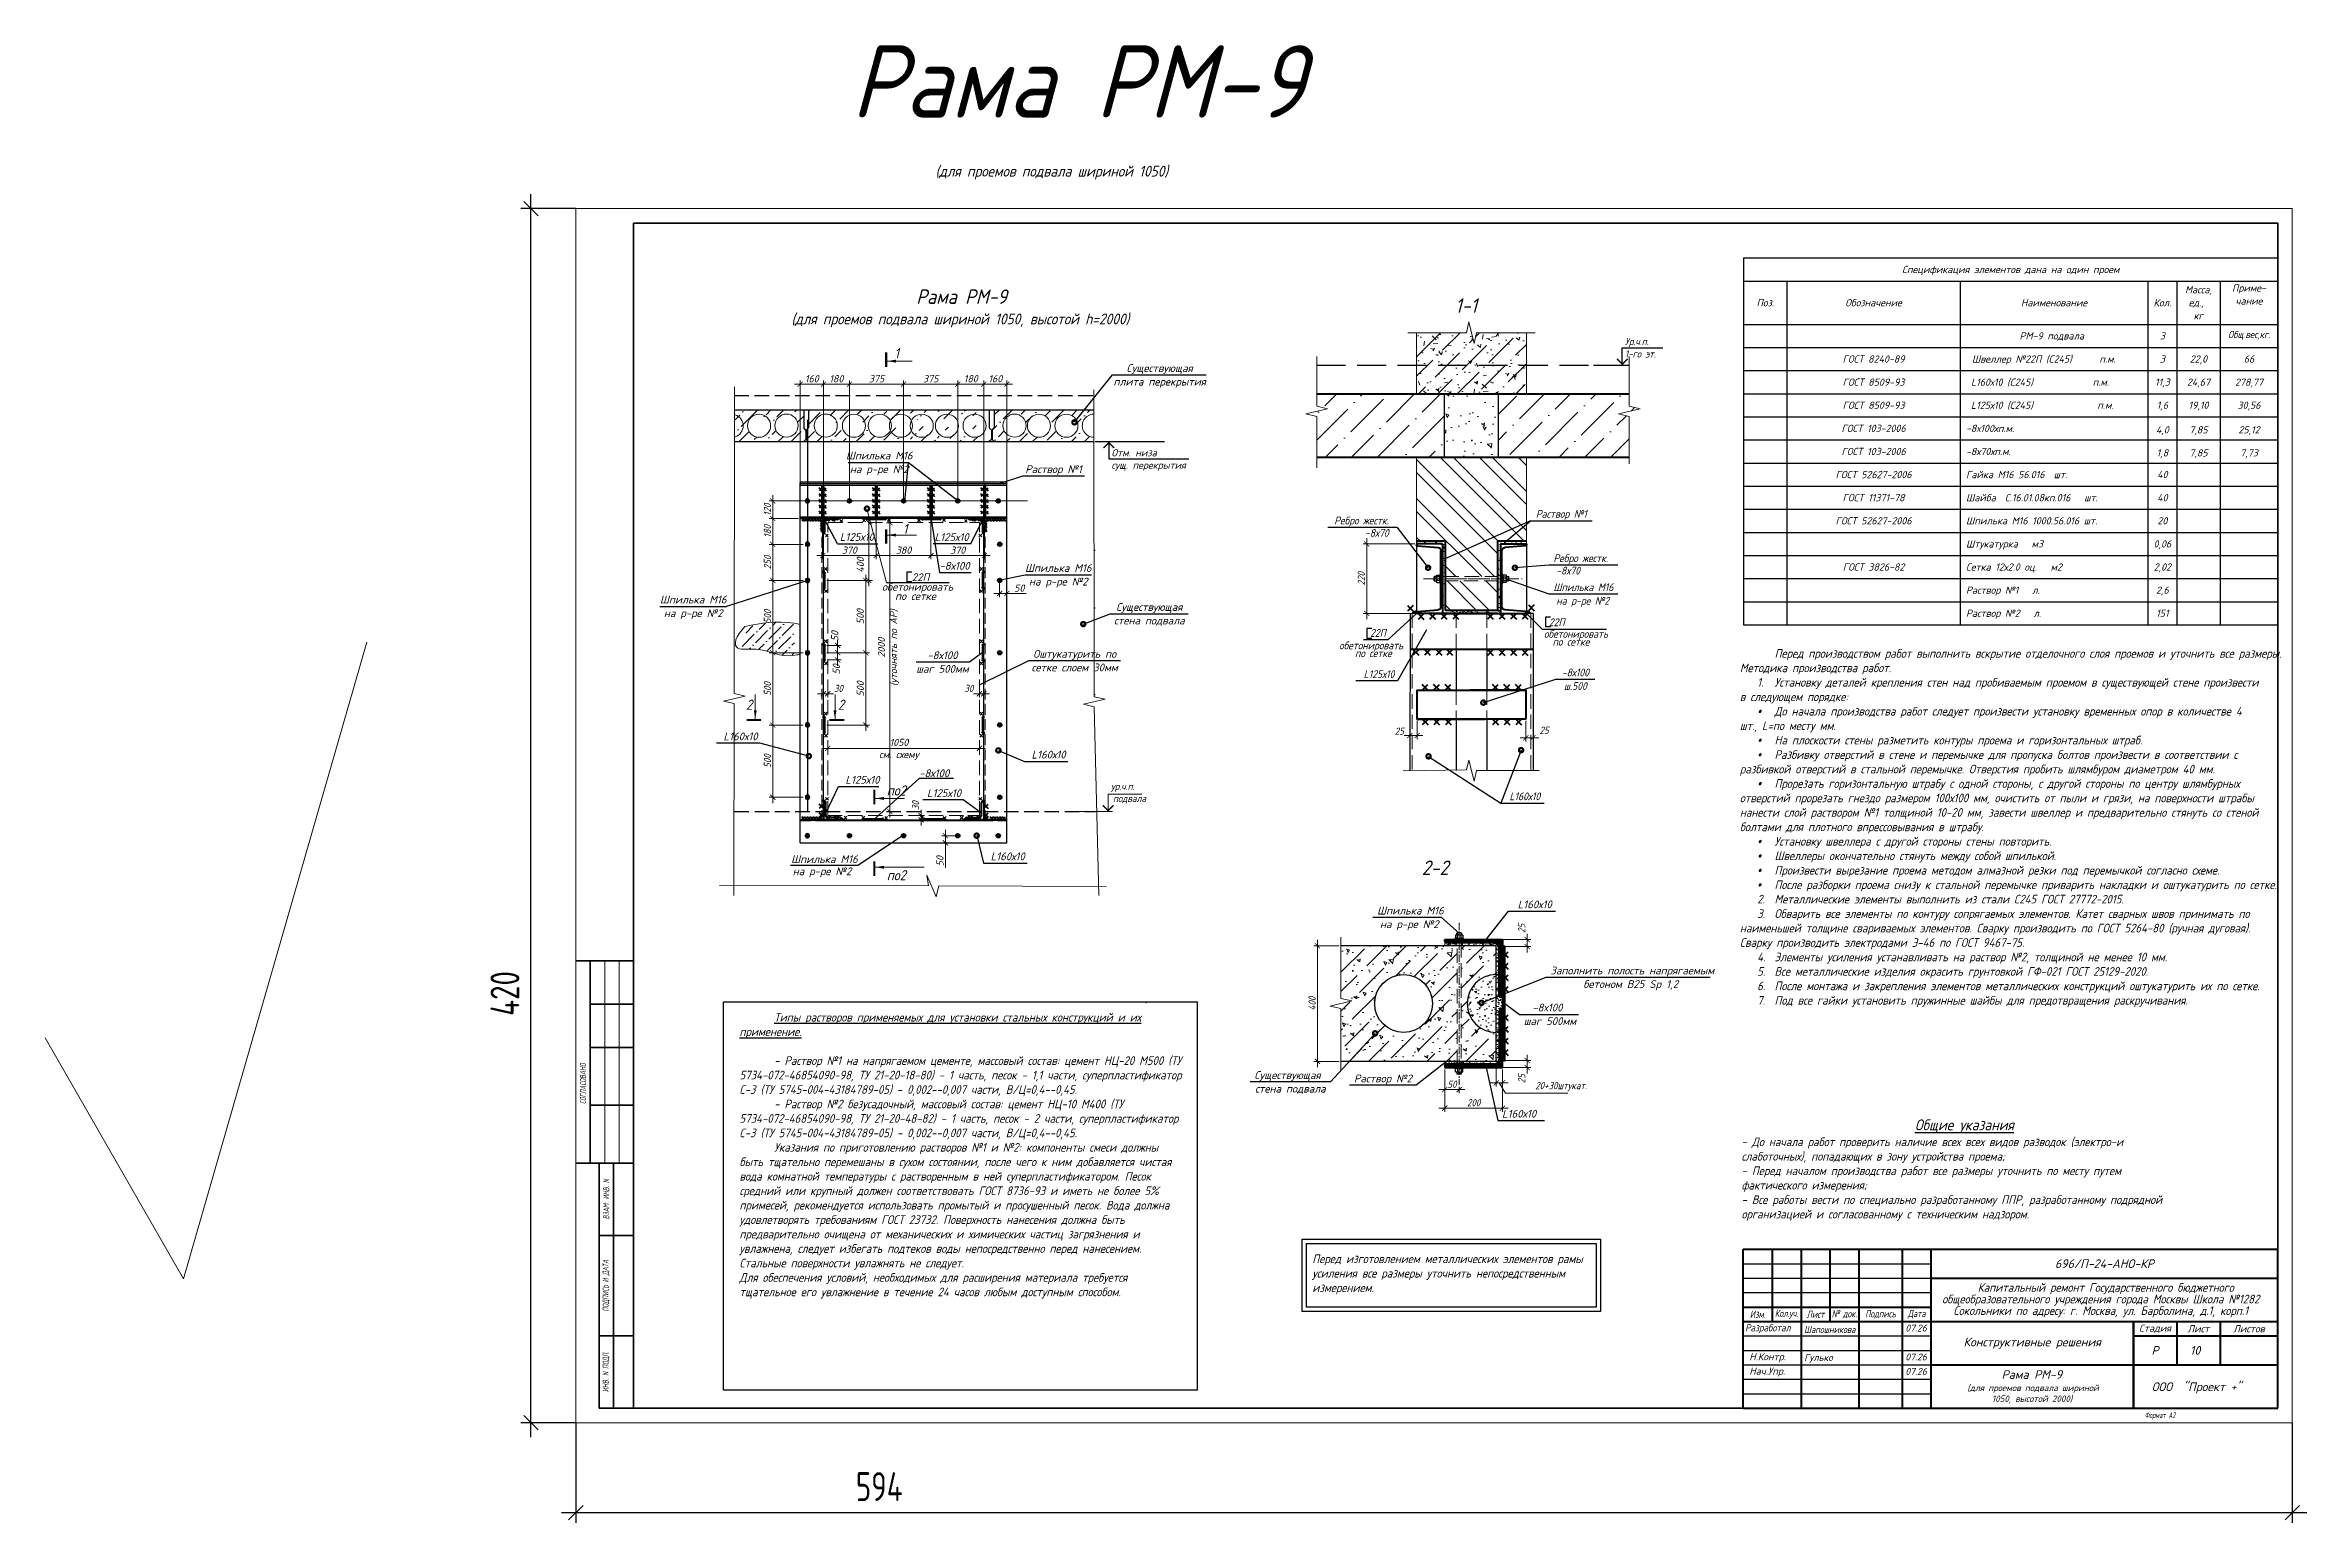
# Model space of a CAD drawing. Header units: millimetres. Extents: x 749182 to 2267578, y 70462 to 311449.
# Drawn here: x 2066793 to 2082445, y 113567 to 123790 of the extents above; entities that cross this region are included whole.
import ezdxf
from ezdxf.enums import TextEntityAlignment as Align

# ---------------------------------------------------------------- set-up
doc = ezdxf.new("R2010")
doc.units = ezdxf.units.MM
for name, pattern in [('015-60-22-12-0682-ПЗУ-20_П_изм1$0$K5LT_AXLED_REINFORCED', [13, 8, -2, 1, -2]), ('GOST2.303 4', [7, 5, -2, 0]), ('ГОСТ 2.303 4', [7, 5, -2, 0]), ('осеваяX2', [4, 2.5, -0.5, 0.5, -0.5])]:
    doc.linetypes.add(name, pattern=pattern)
doc.layers.get('Defpoints').update_dxf_attribs({"color": 255})
for name, color, linetype, lineweight in [('1Стены', 252, 'Continuous', 25), ('Shtamp', 7, 'Continuous', 35), ('монолит', 176, 'Continuous', 50), ('Оси', 165, 'осеваяX2', 13), ('Размер', 7, 'Continuous', 13), ('размеры', 7, 'Continuous', 9), ('Размеры КР', 164, 'Continuous', 9), ('сварка', 156, 'Continuous', 9), ('Стены', 184, 'Continuous', 40), ('штамп', 7, 'Continuous', 25), ('штрих', 8, 'Continuous', 5), ('Штрих кирпич', 252, 'Continuous', 9), ('штриховка кирпич', 42, 'Continuous', 5)]:
    doc.layers.add(name, color=color, linetype=linetype, lineweight=lineweight)
doc.layers.add('CS_UNPLOTTED', color=254, linetype='Continuous', plot=False)
for name, color, linetype in [('VPORTS', 7, 'Continuous'), ('металл', 124, 'Continuous'), ('Текст', 7, 'Continuous'), ('Штриховка', 252, 'Continuous')]:
    doc.layers.add(name, color=color, linetype=linetype)
doc.styles.add('GOST', font='', dxfattribs={"width": 0.8, "oblique": 10})
doc.styles.add('GOST 2.304_new', font='isocpeur.ttf', dxfattribs={"width": 0.9, "oblique": 15})
doc.styles.add('БДА100', font='romand.shx', dxfattribs={"width": 0.7})
doc.styles.add('М2', font='isocpeui.ttf')
doc.styles.get('GOST').set_extended_font_data('GOST type A')
doc.linetypes.add('зигзаг', pattern='A,0.00254,-5.08,[131,ltypeshp.shx,S=5.08,R=0,X=-5.08,Y=0],-10.16,[131,ltypeshp.shx,S=5.08,R=180,X=5.08,Y=0],-5.08', length=20.32254)
doc.dimstyles.new('SPDS', dxfattribs={"dimscale": 25, "dimtxt": 2.5, "dimasz": 1.77, "dimexe": 1.25, "dimexo": 0.625, "dimtad": 1, "dimdec": 0, "dimrnd": 0.001, "dimtxsty": 'GOST 2.304_new', "dimblk": 'ARCHTICK', "dimcen": 2.5, "dimdle": 2, "dimclrt": 256, "dimazin": 2, "dimtfac": 0.75, "dimtdec": 0, "dimtmove": 1, "dimatfit": 3, "dimfxl": 0, "dimtolj": 1, "dimlwd": 9, "dimlwe": 9, "dimarcsym": 0})
doc.dimstyles.new('SPDS 1_10', dxfattribs={"dimscale": 10, "dimtxt": 2.5, "dimasz": 1.77, "dimexe": 1.25, "dimexo": 0.625, "dimtad": 1, "dimdec": 0, "dimrnd": 0.001, "dimtxsty": 'М2', "dimblk": 'ARCHTICK', "dimcen": 2.5, "dimdle": 2, "dimclrt": 256, "dimadec": 0, "dimazin": 2, "dimtfac": 0.75, "dimtdec": 0, "dimtmove": 1, "dimatfit": 3, "dimfxl": 0, "dimtolj": 1, "dimlwd": 9, "dimlwe": 9, "dimarcsym": 0})
doc.dimstyles.new('SPDS 1_20', dxfattribs={"dimscale": 20, "dimtxt": 2.5, "dimasz": 1.77, "dimexe": 1.25, "dimexo": 0.625, "dimtad": 1, "dimdec": 0, "dimrnd": 0.001, "dimtxsty": 'М2', "dimblk": 'ARCHTICK', "dimcen": 2.5, "dimdle": 2, "dimclrt": 256, "dimadec": 0, "dimazin": 2, "dimtfac": 0.75, "dimtdec": 0, "dimtmove": 1, "dimatfit": 3, "dimfxl": 0, "dimtolj": 1, "dimlwd": 9, "dimlwe": 9, "dimarcsym": 0})
doc.dimstyles.new('БДА1', dxfattribs={"dimtxt": 2, "dimasz": 1, "dimexe": 0.7, "dimexo": 0, "dimgap": 0.8, "dimtad": 1, "dimdec": 0, "dimrnd": 1, "dimzin": 0, "dimdsep": 46, "dimtxsty": 'БДА100', "dimblk": 'OBLIQUE', "dimcen": 2, "dimdle": 1, "dimadec": 0, "dimazin": 0, "dimtfac": 1, "dimtdec": 0, "dimtmove": 1, "dimatfit": 3, "dimldrblk": 'NONE', "dimfxl": 0, "dimtolj": 1, "dimtzin": 0, "dimlwd": -1, "dimlwe": -1, "dimarcsym": 0})
pattern_1 = [(37.5, (-41932276.962, -1431073.833), (-0.800015648, 24.470661866), [0, -19.304, 0, -21.59, 0, -20.6375]), (7.5, (-41932276.962, -1431073.833), (22.476164157, 35.841255028), [0, -10.414, 0, -17.399, 0, -6.6675]), (327.5, (-41932292.583, -1431073.833), (39.549618512, 0.071859234), [0, -6.35, 0, -22.86, 0, -29.845]), (317.5, (-41932292.583, -1431073.833), (38.177822624, 11.146466163), [0, -3.175, 0, -14.986, 0, -17.145])]
pattern_2 = [(45, (-41934123.9022, -1431703.9427), (-2.24506403027, 2.24506403027), [])]

msp = doc.modelspace()

# ---------------------------------------------------------------- texts
at = {"color": 0, "lineweight": -3, "ltscale": 0.071429, "char_height": 60, "attachment_point": 1, "style": 'М2'}
for s, insert, width in [('\\pi66.96615;10', (2081569.6177, 114790.1249), 194.341398), ('\\pi310.30235;Рама РМ-9{\\H0.75x; \\P\\pi72.93871;(для проемов подвала шириной \\P\\pi243.51257;1050, высотой 2000)}', (2080022.1779, 114623.1147), 1057.195604)]:
    msp.add_mtext(s, dxfattribs=dict(at, insert=insert, width=width))
at = {"layer": 'Размер', "linetype": 'Continuous', "ltscale": 20, "style": 'GOST 2.304_new', "oblique": 15, "width": 0.9}
for s, p in [('1', (2072669.7424, 121624.8322)), ('1', (2072728.3809, 120409.1932)), ('2', (2071642.7925, 119192.3211)), ('2', (2072278.6242, 119192.3211)), ('по2', (2072616.9146, 118599.1468)), ('по2', (2072616.9146, 118012.8627))]:
    msp.add_text(s, height=70, dxfattribs=at).set_placement(p)
for s, p in [('ур.ч.п.', (2074169.0473, 118688.0113)), ('подвала', (2074182.2469, 118603.5823))]:
    msp.add_text(s, height=50, dxfattribs=at).set_placement(p, align=Align.TOP_LEFT)
at = {"layer": 'Текст', "linetype": 'Continuous', "ltscale": 100, "style": 'М2'}
for s, height, p in [('Спецификация элементов дана на один проем', 49.96875, (2080395.8207, 122238.9452)), ('Масса,', 49.96875, (2081695.0082, 122099.0327)), ('Приме-', 49.96875, (2082044.7895, 122111.047)), ('Поз.', 49.96875, (2078696.8832, 122009.0889)), ('Обозначение', 49.96875, (2079446.4145, 122009.0889)), ('Наименование', 49.96875, (2080695.6332, 122009.0889)), ('Кол.', 49.96875, (2081445.1645, 122009.0889)), ('ед., ', 49.96875, (2081695.0082, 122009.0889)), ('чание', 49.96875, (2082044.7895, 122021.1032)), ('РМ-9 подвала ', 49.96875, (2080695.6332, 121779.2327)), ('3', 49.9688, (2081445.1645, 121779.4993)), ('кг', 49.96875, (2081695.0082, 121919.1452)), ('ГОСТ 8240-89', 49.96875, (2079446.4145, 121619.3327)), ('3', 49.9688, (2081445.1645, 121619.3327)), ('22,0', 49.96875, (2081695.0082, 121619.3327)), ('66', 49.96875, (2082044.7895, 121619.3327)), ('ГОСТ 8509-93', 49.96875, (2079446.4145, 121459.4327)), ('11,3', 49.96875, (2081445.1645, 121459.4327)), ('24,67', 49.96875, (2081695.0082, 121459.4327)), ('278,77', 49.96875, (2082044.7895, 121459.4327)), ('ГОСТ 8509-93', 49.96875, (2079446.4145, 121299.5327)), ('1,6', 49.96875, (2081445.1645, 121299.5327)), ('19,10', 49.96875, (2081695.0082, 121299.5327)), ('30,56', 49.96875, (2082044.7895, 121299.5327)), ('ГОСТ 103-2006', 49.96875, (2079446.4145, 121139.6327)), ('4,0', 49.96875, (2081445.1645, 121129.6389)), ('7,85', 49.96875, (2081695.0082, 121129.6389)), ('25,12', 49.96875, (2082044.7895, 121129.6389)), ('ГОСТ 103-2006', 49.96875, (2079446.4145, 120979.7327)), ('1,8', 49.96875, (2081445.1645, 120969.7389)), ('7,85', 49.96875, (2081695.0082, 120969.7389)), ('7,73', 49.96875, (2082044.7895, 120969.7389)), ('ГОСТ 52627-2006', 49.96875, (2079446.4145, 120819.8327)), ('40', 49.96875, (2081445.1645, 120819.8327)), ('ГОСТ 11371-78', 49.96875, (2079446.4145, 120659.9327)), ('40', 49.96875, (2081445.1645, 120659.9327)), ('ГОСТ 52627-2006', 49.96875, (2079446.4145, 120500.0327)), ('20', 49.96875, (2081445.1645, 120500.0327)), ('0,06', 49.96875, (2081445.1645, 120340.1327)), ('ГОСТ 3826-82', 49.96875, (2079446.4145, 120180.2327)), ('2,02', 49.96875, (2081445.1645, 120180.2327)), ('2,6', 49.96875, (2081445.1645, 120020.3327)), ('151', 49.96875, (2081445.1645, 119860.4327))]:
    msp.add_text(s, height=height, dxfattribs=at).set_placement(p, align=Align.MIDDLE_CENTER)
for s, p in [('Швеллер №22П (С245)      п.м.', (2080127.1883, 121619.3327)), ('L160х10 (С245)             п.м.', (2080120.4179, 121459.4327)), ('L125х10 (С245)              п.м.', (2080120.4179, 121299.5327)), ('-8х100хп.м. ', (2080086.0145, 121139.6327)), ('-8х70хп.м. ', (2080086.0145, 120979.7327)), ('Гайка М16 56.016  шт.', (2080086.0145, 120819.8327)), ('Шайба  С.16.01.08кп.016   шт.', (2080086.0145, 120659.9327)), ('Шпилька М16 1000.56.016 шт.', (2080086.0145, 120500.0327)), ('Штукатурка   м3', (2080086.0145, 120340.1327)), ('Сетка 12х2.0 оц.   м2', (2080086.0145, 120180.2327)), ('Раствор №1   л.', (2080086.0145, 120020.3327)), ('Раствор №2   л.', (2080086.0145, 119860.4327))]:
    msp.add_text(s, height=49.96875, dxfattribs=at).set_placement(p, align=Align.MIDDLE_LEFT)
at = {"layer": 'Текст', "ltscale": 20, "style": 'М2'}
for s, p in [('плита перекрытия', (2074505.6537, 121489.5845)), ('на р-ре №2', (2072564.5672, 120884.4004)), ('на р-ре №2', (2073803.8299, 120106.3049)), ('на р-ре №2', (2071277.1351, 119887.8125)), ('стена подвала', (2074433.7117, 119836.5598)), ('шаг 500мм', (2073002.2229, 119502.5816)), ('сетке слоем 30мм', (2073917.2093, 119512.4908)), ('на р-ре №2', (2072168.4952, 118101.96))]:
    msp.add_text(s, height=54, dxfattribs=at).set_placement(p, align=Align.TOP_CENTER)
for s, p in [('Существующая', (2074505.6537, 121529.5845)), ('Шпилька М16', (2072564.5672, 120924.4004)), ('Раствор №1', (2073771.0811, 120830.304)), ('L125х10', (2072409.7425, 120361.033)), ('L125х10', (2073065.8362, 120360.2785)), ('-8х100', (2073085.5936, 120161.4064)), ('Шпилька М16', (2073803.8299, 120146.277)), ('Шпилька М16', (2071277.1351, 119927.8125)), ('Существующая', (2074433.7117, 119876.5598)), ('-8х100', (2073002.2229, 119542.5816)), ('Оштукатурить по', (2073917.2093, 119552.4908)), ('L160х10', (2071604.9337, 118981.4079)), ('L160х10', (2073736.8323, 118855.2589)), ('L125х10', (2072448.525, 118681.0235)), ('-8х100', (2072945.0012, 118726.1893)), ('L125х10', (2073012.8582, 118589.0463)), ('Шпилька М16', (2072185.2496, 118131.9287)), ('L160х10', (2073453.8018, 118151.2782))]:
    msp.add_text(s, height=54, dxfattribs=at).set_placement(p, align=Align.CENTER)
at = {"layer": 'Текст', "linetype": 'Continuous', "ltscale": 10, "style": 'М2'}
msp.add_text('Отм. низа', height=50, dxfattribs=at).set_placement((2074171.9057, 120945.6347))
msp.add_text('сущ. перекрытия', height=50, dxfattribs=at).set_placement((2074171.9057, 120909.6347), align=Align.TOP_LEFT)
at = {"layer": 'Текст', "ltscale": 10, "style": 'М2'}
for s, p in [('обетонировать ', (2072847.4538, 120016.3643)), ('22П', (2072850.9435, 120082.5697)), ('по сетке', (2072815.6932, 119952.143))]:
    msp.add_text(s, height=54, dxfattribs=at).set_placement(p, align=Align.CENTER)
at = {"layer": 'Текст', "lineweight": 30, "ltscale": 20, "char_height": 100, "attachment_point": 1, "style": 'GOST 2.304_new'}
for s, width, insert in [('\\pi488.453;{\\H5x;Рама РМ-9 \\P\\pi1073.019;\\H0.15x;(для проемов подвала шириной 1050)}', 4169.856161, (2071881.0844, 123790.0178)), ('\\pi909.88042;Рама РМ-9{\\H0.75x; \\P\\pi45.85794;(для проемов подвала шириной 1050, высотой h=2000)}', 2476.350679, (2071911.0844, 122100.8991))]:
    msp.add_mtext_dynamic_manual_height_columns(s, width=width, gutter_width=125, heights=[0], dxfattribs=dict(at, insert=insert))
at = {"layer": 'Текст', "linetype": 'Continuous', "ltscale": 100, "insert": (2082045.8716, 121782.0382), "char_height": 49.96875, "width": 345.651972, "attachment_point": 5, "style": 'GOST 2.304_new'}
msp.add_mtext('{\\W0.9;Общ.вес,кг.}', dxfattribs=at)
at = {"layer": 'Текст', "ltscale": 20, "char_height": 60, "attachment_point": 1, "style": 'GOST 2.304_new'}
for s, width, gutter_width, heights, insert in [('       Перед производством работ выполнить вскрытие отделочного слоя проемов и уточнить все размеры. \\PМетодика производства работ.\\P\\pi120;1.^IУстановку деталей крепления стен над пробиваемым проемом в существующей стене произвести в следующем порядке: \\P{\\fSymbol|b0|i1|c2|p18;·^I}До начала производства работ следует произвести установку временных опор в количестве 4 шт., L=по месту мм. \\P{\\fSymbol|b0|i1|c2|p18;·^I}На плоскости стены разметить контуры проема и горизонтальных штраб. \\P{\\fSymbol|b0|i1|c2|p18;·^I}Разбивку отверстий в стене и перемычке для пропуска болтов произвести в соответствии с разбивкой отверстий в стальной перемычке. Отверстия пробить шлямбуром диаметром 40 мм. \\P{\\fSymbol|b0|i1|c2|p18;·^I}Прорезать горизонтальную штрабу с одной стороны, с другой стороны по центру шлямбурных отверстий прорезать гнездо размером 100х100 мм, очистить от пыли и грязи, на поверхности штрабы нанести слой раствором №1 толщиной 10-20 мм, завести швеллер и предварительно стянуть со стеной болтами для плотного впрессовывания в штрабу. \\P{\\fSymbol|b0|i1|c2|p18;·^I}Установку швеллера с другой стороны стены повторить. \\P{\\fSymbol|b0|i1|c2|p18;·^I}Швеллеры окончательно стянуть между собой шпилькой. \\P{\\fSymbol|b0|i1|c2|p18;·^I}Произвести вырезание проема методом алмазной резки под перемычкой согласно схеме. \\P{\\fSymbol|b0|i1|c2|p18;·^I}После разборки проема снизу к стальной перемычке приварить накладки и оштукатурить по сетке. \\P2.^IМеталлические элементы выполнить из стали С245 ГОСТ 27772-2015. \\P3.^IОбварить все элементы по контуру сопрягаемых элементов. Катет сварных швов принимать по наименьшей толщине свариваемых элементов. Сварку производить по ГОСТ 5264-80 (ручная дуговая). Сварку производить электродами Э-46 по ГОСТ 9467-75.\\P4.^IЭлементы усиления устанавливать на раствор №2, толщиной не менее 10 мм. \\P5.^IВсе металлические изделия окрасить грунтовкой ГФ-021 ГОСТ 25129-2020. \\P6.^IПосле монтажа и закрепления элементов металлических конструкций оштукатурить их по сетке.\\P7.^IПод все гайки установить пружинные шайбы для предотвращения раскручивания. ', 3584.340827, 1500, [4759.4016], (2078520.8881, 119612.455)), ('^I^I^I^I^I{\\H1.25x;\\LОбщие указания\\P}- До начала работ проверить наличие всех всех видов разводок (электро-и слаботочных), попадающих в зону устройства проема;\\P- Перед началом производства работ все размеры уточнить по месту путем фактического измерения;\\P- Все работы вести по специально разработанному ППР, разработанному подрядной организацией и согласованному с техническим надзором.', 2903.174826, 125, [0], (2078532.8037, 116358.0912)), ('Перед изготовлением металлических элементов рамы усиления все размеры уточнить непосредственным измерением.', 1952.323026, 125, [0], (2075561.8876, 115423.7568))]:
    msp.add_mtext_dynamic_manual_height_columns(s, width=width, gutter_width=gutter_width, heights=heights, dxfattribs=dict(at, insert=insert))
at = {"layer": 'Текст', "ltscale": 20, "insert": (2071597.356, 117094.9951), "char_height": 60, "width": 3055.115397, "attachment_point": 1, "style": 'GOST 2.304_new'}
msp.add_mtext('^I{\\LТипы растворов применяемых для установки стальных конструкций и их применение.\\P}\\P^I- Раствор №1 на напрягаемом цементе, массовый состав: цемент НЦ-20 М500 (ТУ 5734-072-46854090-98, ТУ 21-20-18-80) - 1 часть, песок - 1,1 части, суперпластификатор С-3 (ТУ 5745-004-43184789-05) - 0,002--0,007 части, В/Ц=0,4--0,45. \\P^I- Раствор №2 безусадочный, массовый состав: цемент НЦ-10 М400 (ТУ 5734-072-46854090-98, ТУ 21-20-48-82) - 1 часть, песок - 2 части, суперпластификатор С-3 (ТУ 5745-004-43184789-05) - 0,002--0,007 части, В/Ц=0,4--0,45.\\P^IУказания по приготовлению растворов №1 и №2: компоненты смеси должны быть тщательно перемешаны в сухом состоянии, после чего к ним добавляется чистая вода комнатной температуры с растворенным в ней суперпластификатором. Песок средний или крупный должен соответствовать ГОСТ 8736-93 и иметь не более 5% примесей, рекомендуется использовать промытый и просушенный песок. Вода должна удовлетворять требованиям ГОСТ 23732. Поверхность нанесения должна быть предварительно очищена от механических и химических частиц загрязнения и увлажнена, следует избегать подтеков воды непосредственно перед нанесением. Стальные поверхности увлажнять не следует.\\PДля обеспечения условий, необходимых для расширения материала требуется тщательное его увлажнение в течение 24 часов любым доступным способом.', dxfattribs=at)

# ---------------------------------------------------------------- blocks, each defined once
blk = doc.blocks.new('м16')
at = {"layer": 'металл', "lineweight": 30, "ltscale": 20}
for p, q in [((-11, 6), (0, 13)), ((-11, -6), (-11, 6)), ((0, 13), (11, 6)), ((11, 6), (11, -6)), ((0, -13), (-11, -6)), ((11, -6), (0, -13))]:
    blk.add_line(p, q, dxfattribs=at)
blk.add_circle((0, 0), 15, dxfattribs=at)
for radius, start, end in [(10.4, 0, 180), (10.4, 180, 0), (6.92, 0, 180), (6.92, 180, 0)]:
    blk.add_arc((0, 0), radius, start, end, dxfattribs=at)
at = {"layer": 'металл', "linetype": 'Continuous', "lineweight": 25, "ltscale": 20}
blk.add_arc((0, 0), 8, 255, 165, dxfattribs=at)
at = {"layer": 'Оси', "ltscale": 20}
for p, q in [((17, 0), (-17, 0)), ((0, 17), (0, -17))]:
    blk.add_line(p, q, dxfattribs=at)
blk = doc.blocks.new('_ArchTick')
at = {"color": 0, "linetype": 'ByBlock', "const_width": 0.15}
blk.add_lwpolyline([(-0.5, -0.5), (0.5, 0.5)], dxfattribs=at)
blk = doc.blocks.new('*D1936')
at = {"layer": 'Defpoints', "color": 0, "lineweight": 20, "ltscale": 20, "transparency": 16777216}
for p in [(2072178, 119327), (2072178, 119303), (2072208, 119327)]:
    blk.add_point(p, dxfattribs=at)
at = {"layer": 'Размер', "color": 0, "lineweight": 9, "ltscale": 20, "transparency": 16777216}
for p, q in [((2072248, 119303), (2072138, 119303)), ((2072178, 119315), (2072178, 119278)), ((2072208, 119315), (2072208, 119278))]:
    blk.add_line(p, q, dxfattribs=at)
at = {"layer": 'Размер', "color": 0, "lineweight": 9, "ltscale": 20, "transparency": 16777216, "xscale": 35.4, "yscale": 35.4, "zscale": 35.4}
for p, rotation in [((2072178, 119303), 179.9999999995553), ((2072208, 119303), 359.9999999995553)]:
    blk.add_blockref('_ArchTick', p, dxfattribs=dict(at, rotation=rotation))
at = {"layer": 'Размер', "ltscale": 20, "transparency": 16777216, "insert": (2072282, 119340), "char_height": 50, "attachment_point": 5, "style": 'GOST 2.304_new'}
blk.add_mtext('\\A1;30', dxfattribs=at)
blk = doc.blocks.new('свар')
at = {"layer": 'сварка', "color": 0, "linetype": 'Continuous', "ltscale": 10}
for p, q in [((10, 10), (-10, -10)), ((-10, 10), (10, -10))]:
    blk.add_line(p, q, dxfattribs=at)
blk = doc.blocks.new('*D1937')
at = {"layer": 'Defpoints', "color": 0, "lineweight": 20, "ltscale": 20, "transparency": 16777216}
for p in [(2073258, 119327), (2073288, 119327), (2073288, 119303)]:
    blk.add_point(p, dxfattribs=at)
at = {"layer": 'Размер', "color": 0, "lineweight": 9, "ltscale": 20, "transparency": 16777216}
for p, q in [((2073218, 119303), (2073328, 119303)), ((2073258, 119315), (2073258, 119278)), ((2073288, 119315), (2073288, 119278))]:
    blk.add_line(p, q, dxfattribs=at)
at = {"layer": 'Размер', "color": 0, "lineweight": 9, "ltscale": 20, "transparency": 16777216, "xscale": 35.4, "yscale": 35.4, "zscale": 35.4, "rotation": 180}
blk.add_blockref('_ArchTick', (2073258, 119303), dxfattribs=at)
at = {"layer": 'Размер', "color": 0, "lineweight": 9, "ltscale": 20, "transparency": 16777216, "xscale": 35.4, "yscale": 35.4, "zscale": 35.4}
blk.add_blockref('_ArchTick', (2073288, 119303), dxfattribs=at)
at = {"layer": 'Размер', "ltscale": 20, "transparency": 16777216, "insert": (2073185, 119340), "char_height": 50, "attachment_point": 5, "style": 'GOST 2.304_new'}
blk.add_mtext('\\A1;30', dxfattribs=at)
blk = doc.blocks.new('*D1927')
at = {"layer": 'Defpoints', "color": 0, "lineweight": 20, "ltscale": 20, "transparency": 16777216}
for p in [(2072482, 120487), (2072189, 120087), (2072492, 120087)]:
    blk.add_point(p, dxfattribs=at)
at = {"layer": 'Размер', "color": 0, "lineweight": 9, "ltscale": 20, "transparency": 16777216}
for p, q in [((2072492, 120527), (2072492, 120047)), ((2072494, 120487), (2072517, 120487)), ((2072202, 120087), (2072517, 120087))]:
    blk.add_line(p, q, dxfattribs=at)
at = {"layer": 'Размер', "color": 0, "lineweight": 9, "ltscale": 20, "transparency": 16777216, "xscale": 35.4, "yscale": 35.4, "zscale": 35.4}
for p, rotation in [((2072492, 120487), 90), ((2072492, 120087), 270)]:
    blk.add_blockref('_ArchTick', p, dxfattribs=dict(at, rotation=rotation))
at = {"layer": 'Размер', "ltscale": 20, "transparency": 16777216, "insert": (2072434, 120194), "char_height": 50, "attachment_point": 5, "rotation": 90, "style": 'М2'}
blk.add_mtext('\\A1;400', dxfattribs=at)
blk = doc.blocks.new('*D1928')
at = {"layer": 'Defpoints', "color": 0, "lineweight": 20, "ltscale": 20, "transparency": 16777216}
for p in [(2072189, 120087), (2072189, 119587), (2072472, 119587)]:
    blk.add_point(p, dxfattribs=at)
at = {"layer": 'Размер', "color": 0, "lineweight": 9, "ltscale": 20, "transparency": 16777216}
for p, q in [((2072202, 120087), (2072497, 120087)), ((2072472, 120127), (2072472, 119547)), ((2072202, 119587), (2072497, 119587))]:
    blk.add_line(p, q, dxfattribs=at)
at = {"layer": 'Размер', "color": 0, "lineweight": 9, "ltscale": 20, "transparency": 16777216, "xscale": 35.4, "yscale": 35.4, "zscale": 35.4}
for p, rotation in [((2072472, 120087), 90), ((2072472, 119587), 270)]:
    blk.add_blockref('_ArchTick', p, dxfattribs=dict(at, rotation=rotation))
at = {"layer": 'Размер', "ltscale": 20, "transparency": 16777216, "insert": (2072434, 119837), "char_height": 50, "attachment_point": 5, "rotation": 90, "style": 'М2'}
blk.add_mtext('\\A1;500', dxfattribs=at)
blk = doc.blocks.new('*D1929')
at = {"layer": 'Defpoints', "color": 0, "lineweight": 20, "ltscale": 20, "transparency": 16777216}
for p in [(2072189, 119637), (2072202, 119587), (2072277, 119637)]:
    blk.add_point(p, dxfattribs=at)
at = {"layer": 'Размер', "color": 0, "lineweight": 9, "ltscale": 20, "transparency": 16777216}
for p, q in [((2072202, 119637), (2072302, 119637)), ((2072214, 119587), (2072302, 119587)), ((2072277, 119547), (2072277, 119677))]:
    blk.add_line(p, q, dxfattribs=at)
at = {"layer": 'Размер', "color": 0, "lineweight": 9, "ltscale": 20, "transparency": 16777216, "xscale": 35.4, "yscale": 35.4, "zscale": 35.4}
for p, rotation in [((2072277, 119637), 90), ((2072277, 119587), 270)]:
    blk.add_blockref('_ArchTick', p, dxfattribs=dict(at, rotation=rotation))
at = {"layer": 'Размер', "ltscale": 20, "transparency": 16777216, "insert": (2072257, 119702), "char_height": 50, "attachment_point": 5, "rotation": 90, "style": 'М2'}
blk.add_mtext('\\A1;50', dxfattribs=at)
blk = doc.blocks.new('*D1930')
at = {"layer": 'Defpoints', "color": 0, "lineweight": 20, "ltscale": 20, "transparency": 16777216}
for p in [(2072202, 119587), (2072192, 119537), (2072277, 119537)]:
    blk.add_point(p, dxfattribs=at)
at = {"layer": 'Размер', "color": 0, "lineweight": 9, "ltscale": 20, "transparency": 16777216}
for p, q in [((2072214, 119587), (2072302, 119587)), ((2072277, 119627), (2072277, 119497)), ((2072204, 119537), (2072302, 119537))]:
    blk.add_line(p, q, dxfattribs=at)
at = {"layer": 'Размер', "color": 0, "lineweight": 9, "ltscale": 20, "transparency": 16777216, "xscale": 35.4, "yscale": 35.4, "zscale": 35.4}
for p, rotation in [((2072277, 119587), 90), ((2072277, 119537), 270)]:
    blk.add_blockref('_ArchTick', p, dxfattribs=dict(at, rotation=rotation))
at = {"layer": 'Размер', "ltscale": 20, "transparency": 16777216, "insert": (2072268, 119472), "char_height": 50, "attachment_point": 5, "rotation": 90, "style": 'М2'}
blk.add_mtext('\\A1;50', dxfattribs=at)
blk = doc.blocks.new('*D1931')
at = {"layer": 'Defpoints', "color": 0, "lineweight": 20, "ltscale": 20, "transparency": 16777216}
for p in [(2073398, 120087), (2073448, 120087), (2073448, 119997)]:
    blk.add_point(p, dxfattribs=at)
at = {"layer": 'Размер', "color": 0, "lineweight": 9, "ltscale": 20, "transparency": 16777216}
for p, q in [((2073398, 120075), (2073398, 119972)), ((2073448, 120075), (2073448, 119972)), ((2073358, 119997), (2073488, 119997)), ((2073581, 119997), (2073448, 119997))]:
    blk.add_line(p, q, dxfattribs=at)
at = {"layer": 'Размер', "color": 0, "lineweight": 9, "ltscale": 20, "transparency": 16777216, "xscale": 35.4, "yscale": 35.4, "zscale": 35.4, "rotation": 180}
blk.add_blockref('_ArchTick', (2073398, 119997), dxfattribs=at)
at = {"layer": 'Размер', "color": 0, "lineweight": 9, "ltscale": 20, "transparency": 16777216, "xscale": 35.4, "yscale": 35.4, "zscale": 35.4}
blk.add_blockref('_ArchTick', (2073448, 119997), dxfattribs=at)
at = {"layer": 'Размер', "ltscale": 20, "transparency": 16777216, "insert": (2073534, 120034), "char_height": 50, "attachment_point": 5, "style": 'М2'}
blk.add_mtext('\\A1;50', dxfattribs=at)
blk = doc.blocks.new('*D1932')
at = {"layer": 'Defpoints', "color": 0, "lineweight": 20, "ltscale": 20, "transparency": 16777216}
for p in [(2072189, 119587), (2072189, 119087), (2072472, 119087)]:
    blk.add_point(p, dxfattribs=at)
at = {"layer": 'Размер', "color": 0, "lineweight": 9, "ltscale": 20, "transparency": 16777216}
for p, q in [((2072202, 119587), (2072497, 119587)), ((2072472, 119627), (2072472, 119047)), ((2072202, 119087), (2072497, 119087))]:
    blk.add_line(p, q, dxfattribs=at)
at = {"layer": 'Размер', "color": 0, "lineweight": 9, "ltscale": 20, "transparency": 16777216, "xscale": 35.4, "yscale": 35.4, "zscale": 35.4}
for p, rotation in [((2072472, 119587), 90), ((2072472, 119087), 270)]:
    blk.add_blockref('_ArchTick', p, dxfattribs=dict(at, rotation=rotation))
at = {"layer": 'Размер', "ltscale": 20, "transparency": 16777216, "insert": (2072434, 119337), "char_height": 50, "attachment_point": 5, "rotation": 90, "style": 'М2'}
blk.add_mtext('\\A1;500', dxfattribs=at)
blk = doc.blocks.new('*D1933')
at = {"layer": 'Defpoints', "color": 0, "lineweight": 20, "ltscale": 20, "transparency": 16777216}
for p in [(2072843, 118461), (2072843, 118431), (2072854, 118461)]:
    blk.add_point(p, dxfattribs=at)
at = {"layer": 'Размер', "color": 0, "lineweight": 9, "ltscale": 20, "transparency": 16777216}
for p, q in [((2072854, 118391), (2072854, 118501)), ((2072856, 118461), (2072879, 118461)), ((2072856, 118431), (2072879, 118431))]:
    blk.add_line(p, q, dxfattribs=at)
at = {"layer": 'Размер', "color": 0, "lineweight": 9, "ltscale": 20, "transparency": 16777216, "xscale": 35.4, "yscale": 35.4, "zscale": 35.4}
for p, rotation in [((2072854, 118461), 90), ((2072854, 118431), 270)]:
    blk.add_blockref('_ArchTick', p, dxfattribs=dict(at, rotation=rotation))
at = {"layer": 'Размер', "ltscale": 20, "transparency": 16777216, "insert": (2072816, 118529), "char_height": 50, "attachment_point": 5, "rotation": 90, "style": 'GOST 2.304_new'}
blk.add_mtext('\\A1;30', dxfattribs=at)
blk = doc.blocks.new('*D1934')
at = {"layer": 'Defpoints', "color": 0, "lineweight": 20, "transparency": 16777216}
for p in [(2072018, 121445), (2072018, 120757), (2072178, 120517)]:
    blk.add_point(p, dxfattribs=at)
at = {"layer": 'Размеры КР', "color": 0, "lineweight": 9, "transparency": 16777216}
for p, q in [((2072018, 120770), (2072018, 121470)), ((2072178, 120530), (2072178, 121470)), ((2072218, 121445), (2071978, 121445))]:
    blk.add_line(p, q, dxfattribs=at)
at = {"layer": 'Размеры КР', "color": 0, "lineweight": 9, "transparency": 16777216, "xscale": 35.4, "yscale": 35.4, "zscale": 35.4, "rotation": 180}
blk.add_blockref('_ArchTick', (2072018, 121445), dxfattribs=at)
at = {"layer": 'Размеры КР', "color": 0, "lineweight": 9, "transparency": 16777216, "xscale": 35.4, "yscale": 35.4, "zscale": 35.4}
blk.add_blockref('_ArchTick', (2072178, 121445), dxfattribs=at)
at = {"layer": 'Размеры КР', "lineweight": 20, "transparency": 16777216, "insert": (2072098, 121483), "char_height": 50, "attachment_point": 5, "style": 'М2'}
blk.add_mtext('\\A1;160', dxfattribs=at)
blk = doc.blocks.new('*D1935')
at = {"layer": 'Defpoints', "color": 0, "lineweight": 20, "transparency": 16777216}
for p in [(2073448, 121445), (2073288, 120757), (2073448, 120757)]:
    blk.add_point(p, dxfattribs=at)
at = {"layer": 'Размеры КР', "color": 0, "lineweight": 9, "transparency": 16777216}
for p, q in [((2073288, 120770), (2073288, 121470)), ((2073448, 120770), (2073448, 121470)), ((2073248, 121445), (2073488, 121445))]:
    blk.add_line(p, q, dxfattribs=at)
at = {"layer": 'Размеры КР', "color": 0, "lineweight": 9, "transparency": 16777216, "xscale": 35.4, "yscale": 35.4, "zscale": 35.4, "rotation": 180}
blk.add_blockref('_ArchTick', (2073288, 121445), dxfattribs=at)
at = {"layer": 'Размеры КР', "color": 0, "lineweight": 9, "transparency": 16777216, "xscale": 35.4, "yscale": 35.4, "zscale": 35.4}
blk.add_blockref('_ArchTick', (2073448, 121445), dxfattribs=at)
at = {"layer": 'Размеры КР', "lineweight": 20, "transparency": 16777216, "insert": (2073368, 121483), "char_height": 50, "attachment_point": 5, "style": 'М2'}
blk.add_mtext('\\A1;160', dxfattribs=at)
blk = doc.blocks.new('*D1920')
at = {"layer": 'Defpoints', "color": 0, "lineweight": 20, "ltscale": 20, "transparency": 16777216}
for p in [(2072639, 120487), (2072653, 120487), (2072673, 118487)]:
    blk.add_point(p, dxfattribs=at)
at = {"layer": 'Размер', "color": 0, "lineweight": 9, "ltscale": 20, "transparency": 16777216}
for p, q in [((2072639, 118447), (2072639, 120527)), ((2072640, 120487), (2072614, 120487)), ((2072660, 118487), (2072614, 118487))]:
    blk.add_line(p, q, dxfattribs=at)
at = {"layer": 'Размер', "color": 0, "lineweight": 9, "ltscale": 20, "transparency": 16777216, "xscale": 35.4, "yscale": 35.4, "zscale": 35.4}
for p, rotation in [((2072639, 120487), 90), ((2072639, 118487), 270)]:
    blk.add_blockref('_ArchTick', p, dxfattribs=dict(at, rotation=rotation))
at = {"layer": 'Размер', "ltscale": 20, "transparency": 16777216, "insert": (2072629, 119622), "char_height": 50, "width": 670.58, "attachment_point": 5, "rotation": 90, "style": 'М2'}
blk.add_mtext('\\A1;2000 \\P(уточнять по АР)', dxfattribs=at)
blk = doc.blocks.new('*D1921')
at = {"layer": 'Defpoints', "color": 0, "lineweight": 20, "ltscale": 20, "transparency": 16777216}
for p in [(2072018, 120637), (2071828, 120517), (2072018, 120517)]:
    blk.add_point(p, dxfattribs=at)
at = {"layer": 'размеры', "color": 0, "lineweight": 9, "ltscale": 20, "transparency": 16777216}
for p, q in [((2071828, 120677), (2071828, 120477)), ((2072006, 120637), (2071803, 120637)), ((2072006, 120517), (2071803, 120517))]:
    blk.add_line(p, q, dxfattribs=at)
at = {"layer": 'размеры', "color": 0, "lineweight": 9, "ltscale": 20, "transparency": 16777216, "xscale": 35.4, "yscale": 35.4, "zscale": 35.4}
for p, rotation in [((2071828, 120637), 90), ((2071828, 120517), 270)]:
    blk.add_blockref('_ArchTick', p, dxfattribs=dict(at, rotation=rotation))
at = {"layer": 'размеры', "ltscale": 20, "transparency": 16777216, "insert": (2071791, 120577), "char_height": 50, "attachment_point": 5, "rotation": 90, "style": 'GOST 2.304_new'}
blk.add_mtext('\\A1;120', dxfattribs=at)
blk = doc.blocks.new('*D1922')
at = {"layer": 'Defpoints', "color": 0, "lineweight": 20, "ltscale": 20, "transparency": 16777216}
for p in [(2072018, 120517), (2071828, 120337), (2072051, 120337)]:
    blk.add_point(p, dxfattribs=at)
at = {"layer": 'размеры', "color": 0, "lineweight": 9, "ltscale": 20, "transparency": 16777216}
for p, q in [((2071828, 120557), (2071828, 120297)), ((2072006, 120517), (2071803, 120517)), ((2072039, 120337), (2071803, 120337))]:
    blk.add_line(p, q, dxfattribs=at)
at = {"layer": 'размеры', "color": 0, "lineweight": 9, "ltscale": 20, "transparency": 16777216, "xscale": 35.4, "yscale": 35.4, "zscale": 35.4}
for p, rotation in [((2071828, 120517), 90), ((2071828, 120337), 270)]:
    blk.add_blockref('_ArchTick', p, dxfattribs=dict(at, rotation=rotation))
at = {"layer": 'размеры', "ltscale": 20, "transparency": 16777216, "insert": (2071791, 120427), "char_height": 50, "attachment_point": 5, "rotation": 90, "style": 'GOST 2.304_new'}
blk.add_mtext('\\A1;180', dxfattribs=at)
blk = doc.blocks.new('*D1923')
at = {"layer": 'Defpoints', "color": 0, "lineweight": 20, "ltscale": 20, "transparency": 16777216}
for p in [(2072051, 120337), (2071828, 120087), (2072051, 120087)]:
    blk.add_point(p, dxfattribs=at)
at = {"layer": 'размеры', "color": 0, "lineweight": 9, "ltscale": 20, "transparency": 16777216}
for p, q in [((2071828, 120377), (2071828, 120047)), ((2072039, 120337), (2071803, 120337)), ((2072039, 120087), (2071803, 120087))]:
    blk.add_line(p, q, dxfattribs=at)
at = {"layer": 'размеры', "color": 0, "lineweight": 9, "ltscale": 20, "transparency": 16777216, "xscale": 35.4, "yscale": 35.4, "zscale": 35.4}
for p, rotation in [((2071828, 120337), 90), ((2071828, 120087), 270)]:
    blk.add_blockref('_ArchTick', p, dxfattribs=dict(at, rotation=rotation))
at = {"layer": 'размеры', "ltscale": 20, "transparency": 16777216, "insert": (2071791, 120212), "char_height": 50, "attachment_point": 5, "rotation": 90, "style": 'GOST 2.304_new'}
blk.add_mtext('\\A1;250', dxfattribs=at)
blk = doc.blocks.new('*D1924')
at = {"layer": 'Defpoints', "color": 0, "lineweight": 20, "ltscale": 20, "transparency": 16777216}
for p in [(2072051, 120087), (2071828, 119587), (2072051, 119587)]:
    blk.add_point(p, dxfattribs=at)
at = {"layer": 'размеры', "color": 0, "lineweight": 9, "ltscale": 20, "transparency": 16777216}
for p, q in [((2072039, 120087), (2071803, 120087)), ((2071828, 120127), (2071828, 119547)), ((2072039, 119587), (2071803, 119587))]:
    blk.add_line(p, q, dxfattribs=at)
at = {"layer": 'размеры', "color": 0, "lineweight": 9, "ltscale": 20, "transparency": 16777216, "xscale": 35.4, "yscale": 35.4, "zscale": 35.4}
for p, rotation in [((2071828, 120087), 90), ((2071828, 119587), 270)]:
    blk.add_blockref('_ArchTick', p, dxfattribs=dict(at, rotation=rotation))
at = {"layer": 'размеры', "ltscale": 20, "transparency": 16777216, "insert": (2071791, 119837), "char_height": 50, "attachment_point": 5, "rotation": 90, "style": 'GOST 2.304_new'}
blk.add_mtext('\\A1;500', dxfattribs=at)
blk = doc.blocks.new('*D1925')
at = {"layer": 'Defpoints', "color": 0, "lineweight": 20, "ltscale": 20, "transparency": 16777216}
for p in [(2072051, 119587), (2071828, 119087), (2072051, 119087)]:
    blk.add_point(p, dxfattribs=at)
at = {"layer": 'размеры', "color": 0, "lineweight": 9, "ltscale": 20, "transparency": 16777216}
for p, q in [((2072039, 119587), (2071803, 119587)), ((2071828, 119627), (2071828, 119047)), ((2072039, 119087), (2071803, 119087))]:
    blk.add_line(p, q, dxfattribs=at)
at = {"layer": 'размеры', "color": 0, "lineweight": 9, "ltscale": 20, "transparency": 16777216, "xscale": 35.4, "yscale": 35.4, "zscale": 35.4}
for p, rotation in [((2071828, 119587), 90), ((2071828, 119087), 270)]:
    blk.add_blockref('_ArchTick', p, dxfattribs=dict(at, rotation=rotation))
at = {"layer": 'размеры', "ltscale": 20, "transparency": 16777216, "insert": (2071791, 119337), "char_height": 50, "attachment_point": 5, "rotation": 90, "style": 'GOST 2.304_new'}
blk.add_mtext('\\A1;500', dxfattribs=at)
blk = doc.blocks.new('*D1926')
at = {"layer": 'Defpoints', "color": 0, "lineweight": 20, "ltscale": 20, "transparency": 16777216}
for p in [(2072051, 119087), (2071828, 118587), (2072051, 118587)]:
    blk.add_point(p, dxfattribs=at)
at = {"layer": 'размеры', "color": 0, "lineweight": 9, "ltscale": 20, "transparency": 16777216}
for p, q in [((2071828, 119127), (2071828, 118547)), ((2072039, 119087), (2071803, 119087)), ((2072039, 118587), (2071803, 118587))]:
    blk.add_line(p, q, dxfattribs=at)
at = {"layer": 'размеры', "color": 0, "lineweight": 9, "ltscale": 20, "transparency": 16777216, "xscale": 35.4, "yscale": 35.4, "zscale": 35.4}
for p, rotation in [((2071828, 119087), 90), ((2071828, 118587), 270)]:
    blk.add_blockref('_ArchTick', p, dxfattribs=dict(at, rotation=rotation))
at = {"layer": 'размеры', "ltscale": 20, "transparency": 16777216, "insert": (2071791, 118837), "char_height": 50, "attachment_point": 5, "rotation": 90, "style": 'GOST 2.304_new'}
blk.add_mtext('\\A1;500', dxfattribs=at)
blk = doc.blocks.new('*D1918')
at = {"layer": 'Defpoints', "color": 0, "lineweight": 20, "transparency": 16777216}
for p in [(2072178, 121368), (2072358, 121445), (2072358, 120637)]:
    blk.add_point(p, dxfattribs=at)
at = {"layer": 'Размеры КР', "color": 0, "lineweight": 9, "transparency": 16777216}
for p, q in [((2072178, 121380), (2072178, 121470)), ((2072358, 120650), (2072358, 121470)), ((2072138, 121445), (2072398, 121445))]:
    blk.add_line(p, q, dxfattribs=at)
at = {"layer": 'Размеры КР', "color": 0, "lineweight": 9, "transparency": 16777216, "xscale": 35.4, "yscale": 35.4, "zscale": 35.4, "rotation": 180}
blk.add_blockref('_ArchTick', (2072178, 121445), dxfattribs=at)
at = {"layer": 'Размеры КР', "color": 0, "lineweight": 9, "transparency": 16777216, "xscale": 35.4, "yscale": 35.4, "zscale": 35.4}
blk.add_blockref('_ArchTick', (2072358, 121445), dxfattribs=at)
at = {"layer": 'Размеры КР', "lineweight": 20, "transparency": 16777216, "insert": (2072268, 121483), "char_height": 50, "attachment_point": 5, "style": 'М2'}
blk.add_mtext('\\A1;180', dxfattribs=at)
blk = doc.blocks.new('*D1919')
at = {"layer": 'Defpoints', "color": 0, "lineweight": 20, "transparency": 16777216}
for p in [(2073288, 121445), (2073288, 121127), (2073108, 120640)]:
    blk.add_point(p, dxfattribs=at)
at = {"layer": 'Размеры КР', "color": 0, "lineweight": 9, "transparency": 16777216}
for p, q in [((2073108, 120652), (2073108, 121470)), ((2073288, 121139), (2073288, 121470)), ((2073068, 121445), (2073328, 121445))]:
    blk.add_line(p, q, dxfattribs=at)
at = {"layer": 'Размеры КР', "color": 0, "lineweight": 9, "transparency": 16777216, "xscale": 35.4, "yscale": 35.4, "zscale": 35.4, "rotation": 180}
blk.add_blockref('_ArchTick', (2073108, 121445), dxfattribs=at)
at = {"layer": 'Размеры КР', "color": 0, "lineweight": 9, "transparency": 16777216, "xscale": 35.4, "yscale": 35.4, "zscale": 35.4}
blk.add_blockref('_ArchTick', (2073288, 121445), dxfattribs=at)
at = {"layer": 'Размеры КР', "lineweight": 20, "transparency": 16777216, "insert": (2073198, 121483), "char_height": 50, "attachment_point": 5, "style": 'М2'}
blk.add_mtext('\\A1;180', dxfattribs=at)
blk = doc.blocks.new('_Oblique')
at = {"color": 0, "linetype": 'ByBlock', "lineweight": -2}
blk.add_line((-0.5, -0.5), (0.5, 0.5), dxfattribs=at)
blk = doc.blocks.new('*D714')
at = {"layer": 'Defpoints', "color": 0, "transparency": 16777216}
for p, q in [((0, 0), (0, -34.62)), ((594, 0), (594, -34.62)), ((-5, -31.12), (599, -31.12))]:
    blk.add_line(p, q, dxfattribs=at)
for p in [(0, 0), (594, 0), (594, -31.12)]:
    blk.add_point(p, dxfattribs=at)
at = {"layer": 'Defpoints', "color": 0, "transparency": 16777216, "xscale": 5, "yscale": 5, "zscale": 5, "rotation": 180}
blk.add_blockref('_Oblique', (0, -31.12), dxfattribs=at)
at = {"layer": 'Defpoints', "color": 0, "transparency": 16777216, "xscale": 5, "yscale": 5, "zscale": 5}
blk.add_blockref('_Oblique', (594, -31.12), dxfattribs=at)
at = {"layer": 'Defpoints', "color": 0, "lineweight": 0, "transparency": 16777216, "insert": (105, -22.12), "char_height": 10, "attachment_point": 5, "style": 'БДА100'}
blk.add_mtext('\\A1;594', dxfattribs=at)
blk = doc.blocks.new('_None')
blk = doc.blocks.new('*D715')
at = {"layer": 'Defpoints', "color": 0, "transparency": 16777216}
for p, q in [((-15.52, -5), (-15.52, 425)), ((0, 420), (-19.02, 420)), ((0, 0), (-19.02, 0))]:
    blk.add_line(p, q, dxfattribs=at)
for p in [(-15.52, 420), (0, 420), (0, 0)]:
    blk.add_point(p, dxfattribs=at)
at = {"layer": 'Defpoints', "color": 0, "transparency": 16777216, "xscale": 5, "yscale": 5, "zscale": 5}
for p, rotation in [((-15.52, 420), 90), ((-15.52, 0), 270)]:
    blk.add_blockref('_Oblique', p, dxfattribs=dict(at, rotation=rotation))
at = {"layer": 'Defpoints', "color": 0, "lineweight": 0, "transparency": 16777216, "insert": (-24.52, 148.5), "char_height": 10, "attachment_point": 5, "rotation": 90, "style": 'БДА100'}
blk.add_mtext('\\A1;420', dxfattribs=at)
blk = doc.blocks.new('A$C88dd6df2')
at = {"layer": 'Shtamp', "linetype": 'Continuous', "lineweight": 40}
for p, q in [((-185, 55), (0, 55)), ((-185, 0), (-185, 55)), ((-175, 55), (-175, 30)), ((-165, 55), (-165, 0)), ((-155, 55), (-155, 30)), ((-145, 55), (-145, 0)), ((-130, 55), (-130, 0)), ((-120, 0), (-120, 54.99)), ((0, 0), (0, 55)), ((-120, 45), (0, 45)), ((-185, 35), (-120, 35)), ((-185, 30), (0, 30)), ((-50, 0), (-50, 30)), ((-50, 30), (-50, 0)), ((-50, 25), (0, 25)), ((-35, 30), (-35, 15)), ((-20, 30), (-20, 15)), ((-120, 15), (0, 15)), ((-185, 0), (0, 0))]:
    blk.add_line(p, q, dxfattribs=at)
at = {"layer": 'Shtamp', "linetype": 'Continuous', "lineweight": 25}
for p, q in [((-185, 50), (-120, 50)), ((-185, 45), (-120, 45)), ((-185, 40), (-120, 40)), ((-185, 25), (-120, 25)), ((-185, 20), (-120, 20)), ((-185, 15), (-120, 15)), ((-185, 10), (-120, 10)), ((-185, 5), (-120, 5))]:
    blk.add_line(p, q, dxfattribs=at)
at = {"layer": 'штамп', "lineweight": 30}
blk.add_lwpolyline([(-185, 0), (0, 0), (0, 55), (-185, 55)], close=True, dxfattribs=at)
at = {"layer": 'Shtamp', "ltscale": 33.333333, "char_height": 3, "attachment_point": 5, "style": 'М2'}
for s, insert, width, line_spacing_factor in [('{\\W1;696/П-24-АНО-КР}', (-60, 50), 120, 0.76), ('{\\fISOCPEUR|b0|i0|c204|p34;\\Q15;\\W0.9;  Капитальный ремонт Государственного бюджетного общеобразовательного учреждения города Москвы Школа №1282 Сокольники по адресу: г. Москва, ул. Барболина, д.1, корп.1}', (-61.29, 37.36), 120, 0.8), ('{\\W1;Конструктивные решения}', (-85, 22.5), 109.3351, 0.76), ('{\\W1;Р}', (-42.5, 20), 109.3351, 0.76), ('{\\W1;ООО  "Проект +"}', (-28.13, 7.03), 109.3351, 0.76)]:
    blk.add_mtext(s, dxfattribs=dict(at, insert=insert, width=width, line_spacing_factor=line_spacing_factor))
at = {"layer": 'Shtamp', "color": 18, "ltscale": 100, "true_color": 0x000000, "style": 'М2'}
for s, insert, char_height, width, attachment_point in [('{\\W0.8;\\C256;Изм.}', (-180, 32.5), 2.5, 10, 5), ('{\\W0.8;\\C256;Кол\\T0.9;.\\T1;уч.}', (-170, 32.5), 2.5, 10, 5), ('{\\W0.8;\\C256;Лист}', (-160, 32.5), 2.5, 10, 5), ('{\\W0.8;\\C256;№\\T0.75; \\T1;док.}', (-150, 32.5), 2.5, 10, 5), ('{\\W0.8;\\C256;Подпись}', (-137.5, 32.5), 2.5, 15, 5), ('{\\W0.8;\\C256;Дата}', (-125, 32.5), 2.5, 10, 5), ('\\pi0.5,t0;{\\W0.9;\\C256; Разработал}', (-186.29, 27.5), 2.5, 20, 4), ('{\\W0.85;\\C256;Шапошникова}', (-163.93, 27.24), 2.4, 25.0954, 4), ('{\\W1;\\C256;07.26}', (-128.9, 27.73), 2.4, 20, 4), ('{\\W1;\\C256;Стадия}', (-42.5, 27.5), 2.5, 15, 5), ('{\\W1;\\C256;Лист}', (-27.5, 27.5), 2.5, 15, 5), ('{\\W1;\\C256;Листов}', (-10, 27.5), 2.5, 20, 5), ('\\pi0.5,t0;{\\W1;\\C256; Н.Контр.}', (-185, 17.5), 2.5, 20, 4), ('{\\W1;\\C256;Гулько}', (-163.93, 17.24), 2.4, 25.0954, 4), ('{\\W1;\\C256;07.26}', (-128.9, 17.73), 2.4, 20, 4), ('\\pi0.5,t0;{\\W1;\\C256; Нач.Упр.}', (-185, 12.5), 2.5, 20, 4), ('{\\W1;\\C256;07.26}', (-128.9, 12.73), 2.4, 20, 4)]:
    blk.add_mtext(s, dxfattribs=dict(at, insert=insert, char_height=char_height, width=width, attachment_point=attachment_point))
blk = doc.blocks.new('*D1917')
at = {"layer": 'Defpoints', "color": 0, "lineweight": 20, "transparency": 16777216}
for p in [(2072173, 120637), (2072543, 120509), (2072543, 120259)]:
    blk.add_point(p, dxfattribs=at)
at = {"layer": 'Размеры КР', "color": 0, "lineweight": 9, "transparency": 16777216}
for p, q in [((2072173, 120625), (2072173, 120234)), ((2072543, 120497), (2072543, 120234)), ((2072133, 120259), (2072583, 120259))]:
    blk.add_line(p, q, dxfattribs=at)
at = {"layer": 'Размеры КР', "color": 0, "lineweight": 9, "transparency": 16777216, "xscale": 35.4, "yscale": 35.4, "zscale": 35.4, "rotation": 180}
blk.add_blockref('_ArchTick', (2072173, 120259), dxfattribs=at)
at = {"layer": 'Размеры КР', "color": 0, "lineweight": 9, "transparency": 16777216, "xscale": 35.4, "yscale": 35.4, "zscale": 35.4}
blk.add_blockref('_ArchTick', (2072543, 120259), dxfattribs=at)
at = {"layer": 'Размеры КР', "lineweight": 20, "transparency": 16777216, "insert": (2072358, 120297), "char_height": 50, "attachment_point": 5, "style": 'М2'}
blk.add_mtext('\\A1;370', dxfattribs=at)
blk = doc.blocks.new('*D730')
at = {"layer": 'Defpoints', "color": 0, "ltscale": 20, "transparency": 16777216}
for p in [(41832633.8, 1574664.4), (41832633.8, 1574607.8), (41832658.8, 1574664.4)]:
    blk.add_point(p, dxfattribs=at)
at = {"layer": 'Размер', "color": 0, "lineweight": 9, "ltscale": 20, "transparency": 16777216}
for p, q in [((41832678.8, 1574607.8), (41832613.8, 1574607.8)), ((41832633.8, 1574658.2), (41832633.8, 1574595.3)), ((41832658.8, 1574658.2), (41832658.8, 1574595.3))]:
    blk.add_line(p, q, dxfattribs=at)
at = {"layer": 'Размер', "color": 0, "lineweight": 9, "ltscale": 20, "transparency": 16777216, "xscale": 17.7, "yscale": 17.7, "zscale": 17.7, "rotation": 180}
blk.add_blockref('_ArchTick', (41832633.8, 1574607.8), dxfattribs=at)
at = {"layer": 'Размер', "color": 0, "lineweight": 9, "ltscale": 20, "transparency": 16777216, "xscale": 17.7, "yscale": 17.7, "zscale": 17.7}
blk.add_blockref('_ArchTick', (41832658.8, 1574607.8), dxfattribs=at)
at = {"layer": 'Размер', "ltscale": 20, "transparency": 16777216, "insert": (41832596.9, 1574622.7), "char_height": 25, "attachment_point": 5, "style": 'GOST 2.304_new'}
blk.add_mtext('\\A1;25', dxfattribs=at)
blk = doc.blocks.new('*D731')
at = {"layer": 'Defpoints', "color": 0, "ltscale": 20, "transparency": 16777216}
for p in [(41833034.8, 1574664.4), (41833059.8, 1574664.4), (41833059.8, 1574600)]:
    blk.add_point(p, dxfattribs=at)
at = {"layer": 'Размер', "color": 0, "lineweight": 9, "ltscale": 20, "transparency": 16777216}
for p, q in [((41833014.8, 1574600), (41833079.8, 1574600)), ((41833034.8, 1574658.2), (41833034.8, 1574587.5)), ((41833059.8, 1574658.2), (41833059.8, 1574587.5))]:
    blk.add_line(p, q, dxfattribs=at)
at = {"layer": 'Размер', "color": 0, "lineweight": 9, "ltscale": 20, "transparency": 16777216, "xscale": 17.7, "yscale": 17.7, "zscale": 17.7, "rotation": 180}
blk.add_blockref('_ArchTick', (41833034.8, 1574600), dxfattribs=at)
at = {"layer": 'Размер', "color": 0, "lineweight": 9, "ltscale": 20, "transparency": 16777216, "xscale": 17.7, "yscale": 17.7, "zscale": 17.7}
blk.add_blockref('_ArchTick', (41833059.8, 1574600), dxfattribs=at)
at = {"layer": 'Размер', "ltscale": 20, "transparency": 16777216, "insert": (41833098.1, 1574625.7), "char_height": 25, "attachment_point": 5, "style": 'GOST 2.304_new'}
blk.add_mtext('\\A1;25', dxfattribs=at)
blk = doc.blocks.new('*D1612')
at = {"layer": 'Defpoints', "color": 0, "lineweight": 20, "ltscale": 20, "transparency": 16777216}
for p in [(383, 896.5), (210.6, 656.5), (383, 656.5)]:
    blk.add_point(p, dxfattribs=at)
at = {"layer": 'Текст', "color": 0, "lineweight": 9, "ltscale": 20, "transparency": 16777216}
for p, q in [((376.8, 896.5), (198.1, 896.5)), ((210.6, 916.5), (210.6, 636.5)), ((376.8, 656.5), (198.1, 656.5))]:
    blk.add_line(p, q, dxfattribs=at)
at = {"layer": 'Текст', "color": 0, "lineweight": 9, "ltscale": 20, "transparency": 16777216, "xscale": 17.7, "yscale": 17.7, "zscale": 17.7}
for p, rotation in [((210.6, 896.5), 90), ((210.6, 656.5), 270)]:
    blk.add_blockref('_ArchTick', p, dxfattribs=dict(at, rotation=rotation))
at = {"layer": 'Текст', "ltscale": 20, "transparency": 16777216, "insert": (191.9, 776.5), "char_height": 25, "attachment_point": 5, "rotation": 90, "style": 'GOST 2.304_new'}
blk.add_mtext('\\A1;220', dxfattribs=at)
blk = doc.blocks.new('*D1613')
at = {"layer": 'Defpoints', "color": 0, "lineweight": 20, "ltscale": 10, "transparency": 16777216}
for p in [(314.4, 574.2), (233.3, 174.2), (314.4, 174.2)]:
    blk.add_point(p, dxfattribs=at)
at = {"layer": 'Размер', "color": 0, "lineweight": 9, "ltscale": 10, "transparency": 16777216}
for p, q in [((308.2, 574.2), (220.8, 574.2)), ((233.3, 594.2), (233.3, 154.2)), ((308.2, 174.2), (220.8, 174.2))]:
    blk.add_line(p, q, dxfattribs=at)
at = {"layer": 'Размер', "color": 0, "lineweight": 9, "ltscale": 10, "transparency": 16777216, "xscale": 17.7, "yscale": 17.7, "zscale": 17.7}
for p, rotation in [((233.3, 574.2), 90), ((233.3, 174.2), 270)]:
    blk.add_blockref('_ArchTick', p, dxfattribs=dict(at, rotation=rotation))
at = {"layer": 'Размер', "ltscale": 10, "transparency": 16777216, "insert": (214.6, 374.2), "char_height": 25, "attachment_point": 5, "rotation": 90, "style": 'GOST 2.304_new'}
blk.add_mtext('\\A1;400', dxfattribs=at)
blk = doc.blocks.new('*D1614')
at = {"layer": 'Defpoints', "color": 0, "lineweight": 20, "ltscale": 10, "transparency": 16777216}
for p in [(673.6, 152.6), (873.6, 146.6), (873.6, 12.5)]:
    blk.add_point(p, dxfattribs=at)
at = {"layer": 'Размер', "color": 0, "lineweight": 9, "ltscale": 10, "transparency": 16777216}
for p, q in [((673.6, 146.4), (673.6, 0)), ((873.6, 140.4), (873.6, 0)), ((653.6, 12.5), (893.6, 12.5))]:
    blk.add_line(p, q, dxfattribs=at)
at = {"layer": 'Размер', "color": 0, "lineweight": 9, "ltscale": 10, "transparency": 16777216, "xscale": 17.7, "yscale": 17.7, "zscale": 17.7, "rotation": 180}
blk.add_blockref('_ArchTick', (673.6, 12.5), dxfattribs=at)
at = {"layer": 'Размер', "color": 0, "lineweight": 9, "ltscale": 10, "transparency": 16777216, "xscale": 17.7, "yscale": 17.7, "zscale": 17.7}
blk.add_blockref('_ArchTick', (873.6, 12.5), dxfattribs=at)
at = {"layer": 'Размер', "ltscale": 10, "transparency": 16777216, "insert": (773.6, 31.2), "char_height": 25, "attachment_point": 5, "style": 'GOST 2.304_new'}
blk.add_mtext('\\A1;200', dxfattribs=at)
blk = doc.blocks.new('*D1615')
at = {"layer": 'Defpoints', "color": 0, "lineweight": 20, "ltscale": 10, "transparency": 16777216}
for p in [(673.6, 92.7), (723.6, 92.7), (673.6, 76.2)]:
    blk.add_point(p, dxfattribs=at)
at = {"layer": 'Размер', "color": 0, "lineweight": 9, "ltscale": 10, "transparency": 16777216}
for p, q in [((673.6, 86.5), (673.6, 63.7)), ((723.6, 86.5), (723.6, 63.7)), ((743.6, 76.2), (653.6, 76.2))]:
    blk.add_line(p, q, dxfattribs=at)
at = {"layer": 'Размер', "color": 0, "lineweight": 9, "ltscale": 10, "transparency": 16777216, "xscale": 17.7, "yscale": 17.7, "zscale": 17.7, "rotation": 180}
blk.add_blockref('_ArchTick', (673.6, 76.2), dxfattribs=at)
at = {"layer": 'Размер', "color": 0, "lineweight": 9, "ltscale": 10, "transparency": 16777216, "xscale": 17.7, "yscale": 17.7, "zscale": 17.7}
blk.add_blockref('_ArchTick', (723.6, 76.2), dxfattribs=at)
at = {"layer": 'Размер', "ltscale": 10, "transparency": 16777216, "insert": (698.6, 94.9), "char_height": 25, "attachment_point": 5, "style": 'GOST 2.304_new'}
blk.add_mtext('\\A1;50', dxfattribs=at)
blk = doc.blocks.new('*D733')
at = {"layer": 'Defpoints', "color": 0, "ltscale": 20, "transparency": 16777216}
for p in [(41835131.7, 1573597.2), (41835137.9, 1573621.8), (41835223.1, 1573597.2)]:
    blk.add_point(p, dxfattribs=at)
at = {"layer": 'Размер', "color": 0, "lineweight": 9, "ltscale": 20, "transparency": 16777216}
for p, q in [((41835137.9, 1573597.2), (41835235.6, 1573597.2)), ((41835144.2, 1573621.8), (41835235.6, 1573621.8)), ((41835223.1, 1573641.8), (41835223.1, 1573577.2))]:
    blk.add_line(p, q, dxfattribs=at)
at = {"layer": 'Размер', "color": 0, "lineweight": 9, "ltscale": 20, "transparency": 16777216, "xscale": 17.7, "yscale": 17.7, "zscale": 17.7}
for p, rotation in [((41835223.1, 1573621.8), 90), ((41835223.1, 1573597.2), 270)]:
    blk.add_blockref('_ArchTick', p, dxfattribs=dict(at, rotation=rotation))
at = {"layer": 'Размер', "ltscale": 20, "transparency": 16777216, "insert": (41835204.2, 1573558.9), "char_height": 25, "attachment_point": 5, "rotation": 90, "style": 'GOST 2.304_new'}
blk.add_mtext('\\A1;25', dxfattribs=at)
blk = doc.blocks.new('*D734')
at = {"layer": 'Defpoints', "color": 0, "ltscale": 20, "transparency": 16777216}
for p in [(41835131.7, 1574040.4), (41835137.9, 1574015.8), (41835223.1, 1574040.4)]:
    blk.add_point(p, dxfattribs=at)
at = {"layer": 'Размер', "color": 0, "lineweight": 9, "ltscale": 20, "transparency": 16777216}
for p, q in [((41835223.1, 1573995.8), (41835223.1, 1574060.4)), ((41835137.9, 1574040.4), (41835235.6, 1574040.4)), ((41835144.2, 1574015.8), (41835235.6, 1574015.8))]:
    blk.add_line(p, q, dxfattribs=at)
at = {"layer": 'Размер', "color": 0, "lineweight": 9, "ltscale": 20, "transparency": 16777216, "xscale": 17.7, "yscale": 17.7, "zscale": 17.7}
for p, rotation in [((41835223.1, 1574040.4), 90), ((41835223.1, 1574015.8), 270)]:
    blk.add_blockref('_ArchTick', p, dxfattribs=dict(at, rotation=rotation))
at = {"layer": 'Размер', "ltscale": 20, "transparency": 16777216, "insert": (41835204.2, 1574078.7), "char_height": 25, "attachment_point": 5, "rotation": 90, "style": 'GOST 2.304_new'}
blk.add_mtext('\\A1;25', dxfattribs=at)
blk = doc.blocks.new('*D1616')
at = {"color": 0, "lineweight": 9, "ltscale": 100, "transparency": 16777216}
for p, q in [((851.4, 168), (851.4, 87.4)), ((831.4, 99.9), (893.6, 99.9)), ((862.5, 99.9), (883.8, 64.4)), ((873.6, 146.4), (873.6, 87.4)), ((883.8, 64.4), (1100, 64.4))]:
    blk.add_line(p, q, dxfattribs=at)
at = {"layer": 'Defpoints', "color": 0, "lineweight": 20, "ltscale": 100, "transparency": 16777216}
for p in [(851.4, 174.2), (873.6, 152.6), (873.6, 99.9)]:
    blk.add_point(p, dxfattribs=at)
at = {"color": 0, "lineweight": 9, "ltscale": 100, "transparency": 16777216, "xscale": 17.7, "yscale": 17.7, "zscale": 17.7, "rotation": 180}
blk.add_blockref('_ArchTick', (851.4, 99.9), dxfattribs=at)
at = {"color": 0, "lineweight": 9, "ltscale": 100, "transparency": 16777216, "xscale": 17.7, "yscale": 17.7, "zscale": 17.7}
blk.add_blockref('_ArchTick', (873.6, 99.9), dxfattribs=at)
at = {"ltscale": 100, "transparency": 16777216, "insert": (1076.1, 86.9), "char_height": 25, "width": 372.005, "attachment_point": 5, "style": 'GOST 2.304_new'}
blk.add_mtext('\\A1;20+30штукат.', dxfattribs=at)
blk = doc.blocks.new('*D1938')
at = {"layer": 'Defpoints', "color": 0, "lineweight": 20, "ltscale": 20, "transparency": 16777216}
for p in [(2073023, 118271), (2073128, 118321), (2073133, 118271)]:
    blk.add_point(p, dxfattribs=at)
at = {"layer": 'Размер', "color": 0, "lineweight": 9, "ltscale": 20, "transparency": 16777216}
for p, q in [((2073023, 118361), (2073023, 118231)), ((2073115, 118321), (2072998, 118321)), ((2073120, 118271), (2072998, 118271)), ((2073023, 118098), (2073023, 118271))]:
    blk.add_line(p, q, dxfattribs=at)
at = {"layer": 'Размер', "color": 0, "lineweight": 9, "ltscale": 20, "transparency": 16777216, "xscale": 35.4, "yscale": 35.4, "zscale": 35.4}
for p, rotation in [((2073023, 118321), 90), ((2073023, 118271), 270)]:
    blk.add_blockref('_ArchTick', p, dxfattribs=dict(at, rotation=rotation))
at = {"layer": 'Размер', "ltscale": 20, "transparency": 16777216, "insert": (2072985, 118145), "char_height": 50, "attachment_point": 5, "rotation": 90, "style": 'М2'}
blk.add_mtext('\\A1;50', dxfattribs=at)
blk = doc.blocks.new('*D1914')
at = {"layer": 'Defpoints', "color": 0, "lineweight": 20, "transparency": 16777216}
for p in [(2072923, 120637), (2073293, 120637), (2073293, 120259)]:
    blk.add_point(p, dxfattribs=at)
at = {"layer": 'Размеры КР', "color": 0, "lineweight": 9, "transparency": 16777216}
for p, q in [((2072923, 120625), (2072923, 120234)), ((2073293, 120625), (2073293, 120234)), ((2072883, 120259), (2073333, 120259))]:
    blk.add_line(p, q, dxfattribs=at)
at = {"layer": 'Размеры КР', "color": 0, "lineweight": 9, "transparency": 16777216, "xscale": 35.4, "yscale": 35.4, "zscale": 35.4, "rotation": 180}
blk.add_blockref('_ArchTick', (2072923, 120259), dxfattribs=at)
at = {"layer": 'Размеры КР', "color": 0, "lineweight": 9, "transparency": 16777216, "xscale": 35.4, "yscale": 35.4, "zscale": 35.4}
blk.add_blockref('_ArchTick', (2073293, 120259), dxfattribs=at)
at = {"layer": 'Размеры КР', "lineweight": 20, "transparency": 16777216, "insert": (2073108, 120297), "char_height": 50, "attachment_point": 5, "style": 'М2'}
blk.add_mtext('\\A1;370', dxfattribs=at)
blk = doc.blocks.new('*D1915')
at = {"layer": 'Defpoints', "color": 0, "lineweight": 20, "transparency": 16777216}
for p in [(2072543, 120637), (2072923, 120637), (2072923, 120260)]:
    blk.add_point(p, dxfattribs=at)
at = {"layer": 'Размеры КР', "color": 0, "lineweight": 9, "transparency": 16777216}
for p, q in [((2072543, 120625), (2072543, 120235)), ((2072923, 120625), (2072923, 120235)), ((2072503, 120260), (2072963, 120260))]:
    blk.add_line(p, q, dxfattribs=at)
at = {"layer": 'Размеры КР', "color": 0, "lineweight": 9, "transparency": 16777216, "xscale": 35.4, "yscale": 35.4, "zscale": 35.4, "rotation": 180}
blk.add_blockref('_ArchTick', (2072543, 120260), dxfattribs=at)
at = {"layer": 'Размеры КР', "color": 0, "lineweight": 9, "transparency": 16777216, "xscale": 35.4, "yscale": 35.4, "zscale": 35.4}
blk.add_blockref('_ArchTick', (2072923, 120260), dxfattribs=at)
at = {"layer": 'Размеры КР', "lineweight": 20, "transparency": 16777216, "insert": (2072733, 120297), "char_height": 50, "attachment_point": 5, "style": 'М2'}
blk.add_mtext('\\A1;380', dxfattribs=at)
blk = doc.blocks.new('*D1916')
at = {"layer": 'Defpoints', "color": 0, "lineweight": 20, "transparency": 16777216}
for p in [(2072208, 118915), (2073258, 118925), (2073258, 118894)]:
    blk.add_point(p, dxfattribs=at)
at = {"layer": 'Размеры КР', "color": 0, "lineweight": 9, "transparency": 16777216}
for p, q in [((2072168, 118925), (2073298, 118925)), ((2072208, 118927), (2072208, 118950)), ((2073258, 118907), (2073258, 118950))]:
    blk.add_line(p, q, dxfattribs=at)
at = {"layer": 'Размеры КР', "color": 0, "lineweight": 9, "transparency": 16777216, "xscale": 35.4, "yscale": 35.4, "zscale": 35.4, "rotation": 180}
blk.add_blockref('_ArchTick', (2072208, 118925), dxfattribs=at)
at = {"layer": 'Размеры КР', "color": 0, "lineweight": 9, "transparency": 16777216, "xscale": 35.4, "yscale": 35.4, "zscale": 35.4}
blk.add_blockref('_ArchTick', (2073258, 118925), dxfattribs=at)
at = {"layer": 'Размеры КР', "lineweight": 20, "transparency": 16777216, "insert": (2072701, 118918), "char_height": 50, "attachment_point": 5, "style": 'М2'}
blk.add_mtext('\\A1;1050\\Pсм. схему', dxfattribs=at)
blk = doc.blocks.new('*D1939')
at = {"layer": 'Defpoints', "color": 0, "lineweight": 20, "transparency": 16777216}
for p in [(2072733, 121445), (2072358, 120637), (2072733, 120637)]:
    blk.add_point(p, dxfattribs=at)
at = {"layer": 'Размеры КР', "color": 0, "lineweight": 9, "transparency": 16777216}
for p, q in [((2072358, 120650), (2072358, 121470)), ((2072733, 120650), (2072733, 121470)), ((2072318, 121445), (2072773, 121445))]:
    blk.add_line(p, q, dxfattribs=at)
at = {"layer": 'Размеры КР', "color": 0, "lineweight": 9, "transparency": 16777216, "xscale": 35.4, "yscale": 35.4, "zscale": 35.4, "rotation": 180}
blk.add_blockref('_ArchTick', (2072358, 121445), dxfattribs=at)
at = {"layer": 'Размеры КР', "color": 0, "lineweight": 9, "transparency": 16777216, "xscale": 35.4, "yscale": 35.4, "zscale": 35.4}
blk.add_blockref('_ArchTick', (2072733, 121445), dxfattribs=at)
at = {"layer": 'Размеры КР', "lineweight": 20, "transparency": 16777216, "insert": (2072546, 121483), "char_height": 50, "attachment_point": 5, "style": 'М2'}
blk.add_mtext('\\A1;375', dxfattribs=at)
blk = doc.blocks.new('*D1940')
at = {"layer": 'Defpoints', "color": 0, "lineweight": 20, "transparency": 16777216}
for p in [(2073108, 121445), (2072733, 120637), (2073108, 120640)]:
    blk.add_point(p, dxfattribs=at)
at = {"layer": 'Размеры КР', "color": 0, "lineweight": 9, "transparency": 16777216}
for p, q in [((2072733, 120650), (2072733, 121470)), ((2073108, 120652), (2073108, 121470)), ((2072693, 121445), (2073148, 121445))]:
    blk.add_line(p, q, dxfattribs=at)
at = {"layer": 'Размеры КР', "color": 0, "lineweight": 9, "transparency": 16777216, "xscale": 35.4, "yscale": 35.4, "zscale": 35.4, "rotation": 180}
blk.add_blockref('_ArchTick', (2072733, 121445), dxfattribs=at)
at = {"layer": 'Размеры КР', "color": 0, "lineweight": 9, "transparency": 16777216, "xscale": 35.4, "yscale": 35.4, "zscale": 35.4}
blk.add_blockref('_ArchTick', (2073108, 121445), dxfattribs=at)
at = {"layer": 'Размеры КР', "lineweight": 20, "transparency": 16777216, "insert": (2072921, 121483), "char_height": 50, "attachment_point": 5, "style": 'М2'}
blk.add_mtext('\\A1;375', dxfattribs=at)
blk = doc.blocks.new('*U713')
at = {"color": 44, "lineweight": 20, "ltscale": 10}
for p, q in [((594, 420), (0, 420)), ((0, 420), (0, 0)), ((594, 0), (594, 420)), ((0, 0), (594, 0))]:
    blk.add_line(p, q, dxfattribs=at)
at = {"color": 137, "lineweight": 35, "ltscale": 10}
for p, q in [((589, 415), (20, 415)), ((20, 415), (20, 5)), ((589, 5), (589, 415)), ((0, 159.8), (20, 159.8)), ((5, 89.8), (5, 159.8)), ((5, 144.8), (20, 144.8)), ((5, 129.8), (20, 129.8)), ((5, 109.8), (20, 109.8)), ((0, 89.8), (20, 89.8)), ((8.04, 89.8), (8.04, 5)), ((13.02, 89.8), (13.02, 5)), ((8.04, 64.8), (20, 64.8)), ((8.04, 30), (20, 30)), ((8.04, 5), (589, 5))]:
    blk.add_line(p, q, dxfattribs=at)
at = {"color": 44, "lineweight": 13}
for p, q in [((10, 89.8), (10, 159.8)), ((15, 89.8), (15, 159.8))]:
    blk.add_line(p, q, dxfattribs=at)
at = {"color": 0, "lineweight": 13, "char_height": 2.0408, "attachment_point": 5, "rotation": 90, "style": 'GOST'}
for s, insert, width in [('СОГЛАСОВАНО', (2.49, 117.3), 55), ('ВЗАМ. ИНВ. N', (10.53, 77.3), 25), ('ПОДПИСЬ И ДАТА', (10.53, 47.4), 34.7978), ('ИНВ. N ПОДЛ.', (10.53, 17.6), 24.8009)]:
    blk.add_mtext(s, dxfattribs=dict(at, insert=insert, width=width))
at = {"color": 44, "lineweight": 13, "style": 'GOST', "oblique": 10, "width": 0.8}
for tag in ['ФОРМАТВЕРТ', 'ФОРМАТГОРИЗ']:
    blk.add_attdef(tag, (542.98, 1.6), '', height=2, dxfattribs=at)
at = {"layer": 'Defpoints', "color": 251, "lineweight": 0}
dim = blk.add_linear_dim(base=(-15.52, 420), p1=(0, 0), p2=(0, 420), angle=90, dimstyle='БДА1', override={"dimscale": 5}, dxfattribs=at)
dim.commit()
dim.dimension.update_dxf_attribs({"geometry": '*D715', "text_midpoint": (-15.52, 148.5), "dimtype": 128})
dim = blk.add_linear_dim(base=(594, -31.12), p1=(0, 0), p2=(594, 0), dimstyle='БДА1', override={"dimscale": 5}, dxfattribs=at)
dim.commit()
dim.dimension.update_dxf_attribs({"geometry": '*D714', "text_midpoint": (105, -31.12), "dimtype": 128})
blk = doc.blocks.new('A$Cc88e31a5')
at = {"layer": 'Размер', "ltscale": 20}
h = blk.add_hatch(dxfattribs=at)
h.set_pattern_fill('AR-CONC', color=256, scale=0.7, angle=90)
h.set_pattern_definition([(140, (-41932276.96, -1430718.99), (11.15735988, 127.5292683), [13.335, -146.685]), (85, (-41932276.96, -1430718.99), (-133.73979167, -24.670395), [10.668, -117.3484089]), (190.4514447, (-41932276.03, -1430708.36), (-122.58242634, 102.85887296), [11.33300616, -124.66317122]), (136.1842, (-41932312.52, -1430718.99), (29.42962955, 189.7553286), [20.0025, -220.0275]), (186.6355576, (-41932310.07, -1430703.18), (-173.1982872, 166.1828938), [16.9995162, -186.9949257]), (81.18415117, (-41932312.52, -1430718.99), (-173.1982872, 166.1828938), [16.00197695, -176.0218123]), (111, (-41932303.63, -1430701.21), (71.58563873, 106.1300739), [13.335, -146.685]), (56, (-41932303.63, -1430701.21), (-128.9315763, 43.26141984), [10.668, -117.348]), (161.451445, (-41932297.67, -1430692.36), (-57.34593822, 149.3914935), [11.33300616, -124.66295632]), (127.5, (-41932276.962, -1430718.99), (-59.18852721, 2.162022275), [0, -115.9256, 0, -119.126, 0, -117.7925]), (97.5, (-41932276.96, -1430718.99), (-70.12640237, 46.77376376), [0, -67.9196, 0, -113.2586, 0, -44.8945]), (57.5, (-41932276.962, -1430758.64), (4.010120795, 94.913416617), [0, -44.45, 0, -138.684, 0, -184.023]), (47.5, (-41932276.96, -1430776.42), (-17.79854372, 103.69042697), [0, -57.785, 0, -92.1004, 0, -130.683])])
h.paths.add_polyline_path([(573, 1515.5), (573, 1627.5), (564.3, 1665), (555.5, 1627.5), (383, 1627.5), (383, 1515.5)])
h.paths.add_polyline_path([(383, 1515.5), (383, 1415.5), (573, 1415.5), (573, 1515.5)])
h.paths.add_polyline_path([(763, 1515.5), (763, 1627.5), (590.5, 1627.5), (581.8, 1590), (573, 1627.5), (573, 1515.5)])
h.paths.add_polyline_path([(573, 1515.5), (573, 1415.5), (763, 1415.5), (763, 1515.5)])
h = blk.add_hatch(dxfattribs=at)
h.set_pattern_fill('AR-CONC', color=256, scale=0.7, angle=90)
h.set_pattern_definition([(140, (-186239.68, 233676.78), (11.15736, 127.52927), [13.335, -146.685]), (85, (-186239.68, 233676.78), (-133.73979, -24.670395), [10.668, -117.34841]), (190.451445, (-186238.75, 233687.41), (-122.582426, 102.858873), [11.333006, -124.66317]), (136.1842, (-186275.24, 233676.78), (29.42963, 189.75533), [20.0025, -220.0275]), (186.63556, (-186272.79, 233692.6), (-173.19829, 166.18289), [16.99952, -186.99493]), (81.18415, (-186275.24, 233676.78), (-173.19829, 166.1829), [16.00198, -176.02181]), (111, (-186266.35, 233694.56), (71.58564, 106.130074), [13.335, -146.685]), (56, (-186266.35, 233694.56), (-128.931576, 43.26142), [10.668, -117.348]), (161.451445, (-186260.39, 233703.4), (-57.34594, 149.391493), [11.333006, -124.662956]), (127.5, (-186239.68, 233676.78), (-59.188527, 2.162022), [0, -115.9256, 0, -119.126, 0, -117.7925]), (97.5, (-186239.68, 233676.78), (-70.126402, 46.773764), [0, -67.9196, 0, -113.2586, 0, -44.8945]), (57.5, (-186239.68, 233637.133), (4.010121, 94.9134166), [0, -44.45, 0, -138.684, 0, -184.023]), (47.5, (-186239.68, 233619.35), (-17.798544, 103.690427), [0, -57.785, 0, -92.1004, 0, -130.683])])
h.paths.add_polyline_path([(480, 1195.5), (666, 1195.5), (666, 1415.5), (480, 1415.5)])
at = {"layer": 'размеры', "lineweight": 13, "ltscale": 20}
h = blk.add_hatch(dxfattribs=at)
h.set_pattern_fill('AR-SAND', color=256, scale=0.5)
h.set_pattern_definition(pattern_1)
h.paths.add_polyline_path([(763, 906.5), (663, 906.5), (663, 776.5), (673, 776.5), (673, 896.5), (763, 896.5)])
h.paths.add_polyline_path([(673, 776.5), (663, 776.5), (663, 666.5), (483, 666.5), (483, 776.5), (473, 776.5), (473, 655.8), (673, 656.4)])
h.paths.add_polyline_path([(483, 906.5), (383, 906.5), (383, 896.5), (473, 896.5), (473, 776.5), (483, 776.5)])
at = {"layer": 'размеры', "lineweight": 13, "ltscale": 10}
h = blk.add_hatch(dxfattribs=at)
h.set_pattern_fill('AR-SAND', color=256, scale=0.5)
h.set_pattern_definition(pattern_1)
h.paths.add_polyline_path([(763, 906.5), (663, 906.5), (663, 776.5), (673, 776.5), (673, 896.5), (763, 896.5)])
h.paths.add_polyline_path([(673, 776.5), (663, 776.5), (663, 666.5), (483, 666.5), (483, 776.5), (473, 776.5), (473, 655.8), (673, 656.4)])
h.paths.add_polyline_path([(483, 906.5), (383, 906.5), (383, 896.5), (473, 896.5), (473, 776.5), (483, 776.5)])
at = {"layer": 'размеры', "ltscale": 20}
h = blk.add_hatch(color=256, dxfattribs=at)
h.dxf.hatch_style = 1
h.paths.add_polyline_path([(383, 664.6, 0.347868), (368.1, 656.6), (383, 656.5)])
h.paths.add_polyline_path([(386.7, 663.4, 0.071278), (383, 664.6), (383, 659.4, -0.391021)])
h = blk.add_hatch(color=256, dxfattribs=at)
h.dxf.hatch_style = 1
h.paths.add_polyline_path([(763, 664.6, -0.347868), (778, 656.6), (763, 656.5)])
h.paths.add_polyline_path([(759.4, 663.4, -0.071278), (763, 664.6), (763, 659.4, 0.391021)])
at = {"layer": 'штрих', "ltscale": 100}
h = blk.add_hatch(dxfattribs=at)
h.set_pattern_fill('ANSI36', color=256, scale=20)
h.set_pattern_definition([(45, (-84999.134, 181768.946), (33.67596, 123.478522), [158.75, -31.75, 0, -31.75])])
h.paths.add_polyline_path([(480, 1195.5), (480, 1415.5), (37.5, 1415.5), (37.5, 1195.5)])
h.paths.add_polyline_path([(666, 1415.5), (666, 1195.5), (1119, 1195.5), (1119, 1338), (1081.5, 1346.7), (1156.5, 1364.2), (1119, 1373), (1119, 1415.5)])
at = {"layer": 'Штрих кирпич', "ltscale": 20}
h = blk.add_hatch(dxfattribs=at)
h.set_pattern_fill('ANSI32', color=256, scale=10, angle=90)
h.set_pattern_definition([(135, (-41832273.79, -1574373.81), (-67.3519209, -67.3519209), []), (135, (-41832273.79, -1574328.91), (-67.3519209, -67.3519209), [])])
h.paths.add_polyline_path([(383, 1195.5), (383, 906.5), (483, 906.5), (483, 845.8), (763, 970.7), (763, 1195.5)])
h.paths.add_polyline_path([(663, 906.5), (693.7, 906.5), (763, 965.1), (763, 970.7), (483, 845.8), (483, 783.8), (663, 783.8)])
h.paths.add_polyline_path([(763, 906.5), (763, 965.1), (693.7, 906.5)], flags=17)
h.paths.add_polyline_path([(483, 769.1), (483, 666.5), (663, 666.5), (663, 769.1)])
at = {"layer": 'штриховка кирпич', "ltscale": 20}
h = blk.add_hatch(dxfattribs=at)
h.set_pattern_fill('ANSI36', color=256, scale=15)
h.set_pattern_definition([(45, (-41932276.962, -1430718.99), (25.25697034, 92.60889125), [119.0625, -23.8125, 0, -23.8125])])
h.paths.add_polyline_path([(573, 1515.5), (573, 1627.5), (564.3, 1665), (555.5, 1627.5), (383, 1627.5), (383, 1515.5)])
h.paths.add_polyline_path([(383, 1515.5), (383, 1415.5), (573, 1415.5), (573, 1515.5)])
h.paths.add_polyline_path([(763, 1515.5), (763, 1627.5), (590.5, 1627.5), (581.8, 1590), (573, 1627.5), (573, 1515.5)])
h.paths.add_polyline_path([(763, 1415.5), (763, 1515.5), (573, 1515.5), (573, 1415.5)])
at = {"layer": '1Стены', "color": 6, "linetype": 'GOST2.303 4', "ltscale": 20}
blk.add_line((37.5, 1515.5), (1119, 1515.5), dxfattribs=at)
at = {"layer": '1Стены', "linetype": 'ГОСТ 2.303 4', "lineweight": 13, "ltscale": 10}
for p, q in [((479.4, 783.8), (666.6, 783.8)), ((666.6, 769.1), (479.4, 769.1)), ((368, 656.5), (368, 113.4)), ((520, 656), (520, 531.5)), ((626, 656), (626, 531.5)), ((778, 656.5), (778, 113.4))]:
    blk.add_line(p, q, dxfattribs=at)
at = {"layer": '1Стены', "linetype": 'GOST2.303 4', "lineweight": 13, "ltscale": 10}
for p, q in [((520, 390.6), (520, 290.6)), ((626.6, 390.6), (626.6, 290.6))]:
    blk.add_line(p, q, dxfattribs=at)
at = {"layer": 'VPORTS', "ltscale": 100}
for p, q in [((777.1, 977), (479, 844)), ((383, 906.5), (383, 656.5)), ((763, 896.5), (763, 656.5))]:
    blk.add_line(p, q, dxfattribs=at)
at = {"layer": 'металл', "linetype": 'Continuous', "lineweight": 60, "ltscale": 100, "extrusion": (0, 0, -1)}
for p, q in [((383, 896.5), (383, 893.6)), ((473, 896.5), (383, 896.5)), ((386.7, 889.6), (457.8, 883.9)), ((467.4, 896.5), (473, 896.5)), ((467.4, 679.6), (467.4, 873.4)), ((473, 896.5), (473, 656.5)), ((673, 896.5), (673, 656.5)), ((678.6, 896.5), (673, 896.5)), ((673, 896.5), (763, 896.5)), ((678.6, 679.6), (678.6, 873.4)), ((759.4, 889.6), (688.3, 883.9)), ((763, 896.5), (763, 893.6)), ((383, 656.5), (383, 659.4)), ((473, 656.5), (383, 656.5)), ((386.7, 663.4), (457.8, 669.1)), ((673, 656.5), (763, 656.5)), ((759.4, 663.4), (688.3, 669.1)), ((763, 656.5), (763, 659.4))]:
    blk.add_line(p, q, dxfattribs=at)
at = {"layer": 'металл', "linetype": 'Continuous', "lineweight": 30, "ltscale": 10}
for p, q in [((444.1, 783.4), (445.2, 784.5)), ((444.1, 769.6), (444.1, 783.4)), ((445.2, 768.5), (445.2, 784.5)), ((451.4, 784.5), (445.2, 784.5)), ((451.4, 786.9), (452.7, 789.2)), ((451.4, 776.5), (451.4, 786.9)), ((452.7, 789.2), (463.1, 789.2)), ((463.1, 782.8), (452.7, 782.8)), ((464.4, 786.9), (463.1, 789.2)), ((464.4, 791.5), (467.4, 791.5)), ((464.4, 761.5), (464.4, 791.5)), ((464.4, 776.5), (464.4, 786.9)), ((464.4, 768.5), (464.4, 784.5)), ((467.4, 791.5), (467.4, 761.5)), ((681.6, 791.5), (678.6, 791.5)), ((678.6, 791.5), (678.6, 761.5)), ((681.6, 761.5), (681.6, 791.5)), ((681.6, 786.9), (682.9, 789.2)), ((681.6, 776.5), (681.6, 786.9)), ((681.6, 768.5), (681.6, 784.5)), ((693.3, 789.2), (682.9, 789.2)), ((682.9, 782.8), (693.3, 782.8)), ((694.6, 786.9), (693.3, 789.2)), ((694.6, 776.5), (694.6, 786.9)), ((694.6, 784.5), (700.9, 784.5)), ((702, 783.4), (700.9, 784.5)), ((700.9, 768.5), (700.9, 784.5)), ((702, 769.6), (702, 783.4)), ((445.2, 768.5), (444.1, 769.6)), ((445.2, 768.5), (451.4, 768.5)), ((451.4, 776.5), (451.4, 766)), ((451.4, 766), (452.7, 763.8)), ((463.1, 770.1), (452.7, 770.1)), ((452.7, 763.8), (463.1, 763.8)), ((464.4, 766), (463.1, 763.8)), ((464.4, 776.5), (464.4, 766)), ((467.4, 761.5), (464.4, 761.5)), ((678.6, 761.5), (681.6, 761.5)), ((681.6, 776.5), (681.6, 766)), ((681.6, 766), (682.9, 763.8)), ((682.9, 770.1), (693.3, 770.1)), ((693.3, 763.8), (682.9, 763.8)), ((694.6, 766), (693.3, 763.8)), ((694.6, 776.5), (694.6, 766)), ((700.9, 768.5), (694.6, 768.5)), ((700.9, 768.5), (702, 769.6))]:
    blk.add_line(p, q, dxfattribs=at)
at = {"layer": 'металл', "lineweight": 30, "ltscale": 10}
for p, q in [((360.5, 656.7), (360, 113.4)), ((360.5, 656.7), (383, 656.5)), ((786, 656.5), (763, 656.5)), ((786, 656.5), (786, 113.4)), ((520, 531.5), (520, 390.6)), ((626, 531.5), (626, 390.6)), ((520, 290.6), (520, 113.4)), ((626, 290.6), (626, 113.4))]:
    blk.add_line(p, q, dxfattribs=at)
at = {"layer": 'металл', "ltscale": 10}
blk.add_line((681, 656.5), (465, 656.5), dxfattribs=at)
at = {"layer": 'металл', "linetype": 'Continuous', "lineweight": 60, "ltscale": 100, "extrusion": (0, 0, -1)}
for centre, radius, start, end in [((-387, 893.6), 4, 274.57392, 0), ((-456.9, 873.4), 10.5, 94.57392, 180), ((-689.1, 873.4), 10.5, 0, 85.42608), ((-759, 893.6), 4, 180, 265.42608), ((-387, 659.4), 4, 0, 85.42608), ((-456.9, 679.6), 10.5, 180, 265.42608), ((-689.1, 679.6), 10.5, 274.57392, 0), ((-759, 659.4), 4, 94.57392, 180)]:
    blk.add_arc(centre, radius, start, end, dxfattribs=at)
at = {"layer": 'металл', "linetype": 'Continuous', "lineweight": 30, "ltscale": 10}
for centre, radius, start, end in [((457.4, 786), 5.62, 154.38425, 214.38425), ((472.8, 776.5), 21, 162.41205, 197.58795), ((458.5, 786), 5.62, 325.61575, 25.61575), ((443.1, 776.5), 21, 342.41205, 17.58795), ((687.6, 786), 5.62, 154.38425, 214.38425), ((703, 776.5), 21, 162.41205, 197.58795), ((688.7, 786), 5.62, 325.61575, 25.61575), ((673.3, 776.5), 21, 342.41205, 17.58795), ((457.4, 767), 5.62, 145.61575, 205.61575), ((458.5, 767), 5.62, 334.38425, 34.38425), ((687.6, 767), 5.62, 145.61575, 205.61575), ((688.7, 767), 5.62, 334.38425, 34.38425)]:
    blk.add_arc(centre, radius, start, end, dxfattribs=at)
at = {"layer": 'Оси', "ltscale": 10}
for p, q in [((467.4, 776.5), (407.5, 776.5)), ((666.6, 776.5), (479.4, 776.5)), ((735.9, 776.5), (678.6, 776.5))]:
    blk.add_line(p, q, dxfattribs=at)
at = {"layer": 'Оси', "ltscale": 20}
blk.add_line((426.5, 776.5), (747.9, 776.5), dxfattribs=at)
at = {"layer": 'размеры', "ltscale": 20}
for p, q in [((383, 896.5), (383, 1195.5)), ((763, 896.5), (763, 1195.5)), ((383, 896.5), (383, 906.5)), ((763, 896.5), (763, 906.5))]:
    blk.add_line(p, q, dxfattribs=at)
for centre, start, end in [((380.6, 651.2), 63.5405, 157.10354), ((765.5, 651.2), 22.89646, 116.4595)]:
    blk.add_arc(centre, 13.7, start, end, dxfattribs=at)
at = {"layer": 'Стены', "ltscale": 10}
for p, q in [((37.5, 1415.5), (1119, 1415.5)), ((663, 656.5), (433.1, 655.7)), ((663, 666.5), (483, 666.5))]:
    blk.add_line(p, q, dxfattribs=at)
at = {"layer": 'Стены', "linetype": 'зигзаг'}
for p, q in [((483, 666.5), (483, 906.5)), ((663, 906.5), (663, 666.5))]:
    blk.add_line(p, q, dxfattribs=at)
at = {"layer": 'Стены', "color": 0, "linetype": 'Continuous', "ltscale": 10}
for p, q in [((351.2, 683.6), (371.2, 663.6)), ((371.2, 683.6), (351.2, 663.6)), ((388.3, 655.8), (408.3, 635.8)), ((408.3, 655.8), (388.3, 635.8)), ((448.3, 655.9), (428.3, 635.8)), ((428.3, 655.8), (448.3, 635.9)), ((440.1, 655.7), (428.4, 655.7)), ((440.1, 655.7), (716.5, 656.5)), ((468.3, 655.9), (488.3, 635.9)), ((488.3, 655.9), (468.3, 635.9)), ((508.3, 656), (528.3, 636)), ((528.3, 656), (508.3, 636)), ((628.3, 656.2), (648.3, 636.2)), ((648.3, 656.2), (628.3, 636.2)), ((688.3, 656.3), (668.3, 636.2)), ((668.3, 656.2), (688.3, 636.3)), ((708.3, 656.3), (728.3, 636.3)), ((728.3, 656.3), (708.3, 636.3)), ((748.3, 656.4), (768.3, 636.4)), ((768.3, 656.4), (748.3, 636.4)), ((770, 685.6), (790, 665.6)), ((790, 685.6), (770, 665.6)), ((786, 531.5), (360.4, 531.5)), ((370.6, 531.5), (390.6, 511.5)), ((390.6, 531.5), (370.6, 511.5)), ((410.6, 531.6), (430.6, 511.6)), ((430.6, 531.6), (410.6, 511.6)), ((470.6, 531.7), (450.6, 511.6)), ((450.6, 531.6), (470.6, 511.7)), ((487.9, 531.7), (507.9, 511.7)), ((507.9, 531.7), (487.9, 511.7)), ((628.3, 531), (648.3, 511)), ((648.3, 531), (628.3, 511)), ((688.3, 531.1), (668.3, 511)), ((668.3, 531), (688.3, 511.1)), ((708.3, 531.1), (728.3, 511.1)), ((728.3, 531.1), (708.3, 511.1)), ((748.3, 531.2), (768.3, 511.2)), ((768.3, 531.2), (748.3, 511.2)), ((402, 390.6), (422, 410.6)), ((422, 390.6), (402, 410.6)), ((442, 390.6), (462, 410.6)), ((462, 390.6), (442, 410.6)), ((482, 390.6), (502, 410.6)), ((502, 390.6), (482, 410.6)), ((665.3, 390.6), (645.3, 410.6)), ((645.3, 390.6), (665.3, 410.6)), ((705.3, 390.6), (685.3, 410.6)), ((685.3, 390.6), (705.3, 410.6)), ((745.3, 390.6), (725.3, 410.6)), ((725.3, 390.6), (745.3, 410.6)), ((385, 390.6), (617.7, 390.6)), ((761, 390.6), (569, 390.6)), ((385, 290.6), (618.9, 290.6)), ((402.6, 290.6), (422.6, 270.6)), ((422.6, 290.6), (402.6, 270.6)), ((442.6, 290.6), (462.6, 270.6)), ((462.6, 290.6), (442.6, 270.6)), ((482.6, 290.6), (502.6, 270.6)), ((502.6, 290.6), (482.6, 270.6)), ((761, 290.6), (570.7, 290.6)), ((666.2, 290.6), (646.2, 270.6)), ((646.2, 290.6), (666.2, 270.6)), ((706.2, 290.6), (686.2, 270.6)), ((686.2, 290.6), (706.2, 270.6)), ((746.2, 290.6), (726.2, 270.6)), ((726.2, 290.6), (746.2, 270.6))]:
    blk.add_line(p, q, dxfattribs=at)
at = {"layer": 'Стены', "ltscale": 10}
blk.add_lwpolyline([(1119, 1195.5), (37.5, 1195.5)], dxfattribs=at)
at = {"layer": 'Стены', "linetype": 'зигзаг'}
for points in [[(483, 906.5), (383, 906.5)], [(763, 906.5), (663, 906.5)]]:
    blk.add_lwpolyline(points, dxfattribs=at)
at = {"layer": 'Стены', "color": 0, "linetype": 'Continuous', "ltscale": 10}
blk.add_lwpolyline([(761, 290.6), (385, 290.6), (385, 390.6), (761, 390.6)], close=True, dxfattribs=at)
at = {"layer": 'Текст', "linetype": 'Continuous', "ltscale": 10}
for p, q in [((1095, 1515.5), (1095, 1575.5)), ((1095, 1575.5), (1235.5, 1575.5)), ((995, 1515.5), (1110, 1515.5))]:
    blk.add_line(p, q, dxfattribs=at)
at = {"layer": 'Текст', "ltscale": 10}
for p, q in [((480, 1195.5), (480, 1415.5)), ((666, 1195.5), (666, 1415.5)), ((473.9, 1195.5), (73, 1195.5)), ((76.4, 954.2), (314.6, 954.2)), ((314.6, 954.2), (422.8, 814.3)), ((686.6, 900.5), (777.1, 977)), ((777.1, 977), (990.6, 977)), ((841.5, 823.8), (723.2, 814.3)), ((1079.7, 823.8), (841.5, 823.8)), ((841.5, 723.3), (690, 776.5)), ((1079.7, 723.3), (841.5, 723.3)), ((383, 656.5), (283.6, 565.3)), ((763, 656.5), (817.5, 602.2)), ((283.6, 565.3), (198.9, 565.3)), ((417.6, 599.3), (317.1, 422.8)), ((817.5, 602.2), (1039.7, 602.2)), ((317.1, 422.8), (172.3, 422.8)), ((614.2, 347.7), (865, 428.5)), ((865, 428.5), (1000.1, 428.5)), ((424.5, 161.9), (674.1, 0)), ((744.7, 183.4), (674.1, 0)), ((674.1, 0), (824.4, 0))]:
    blk.add_line(p, q, dxfattribs=at)
at = {"layer": 'Текст', "linetype": 'Continuous', "lineweight": 25, "ltscale": 10}
for p, q in [((444.1, 783.4), (451.4, 783.4)), ((702, 783.4), (694.6, 783.4)), ((444.1, 769.6), (451.4, 769.6)), ((702, 769.6), (694.6, 769.6))]:
    blk.add_line(p, q, dxfattribs=at)
at = {"layer": 'Текст', "lineweight": 30, "ltscale": 10}
for p, q in [((846, 643.6), (829.4, 643.6)), ((829.4, 643.6), (829.4, 609.7)), ((227.7, 604), (211.1, 604)), ((211.1, 604), (211.1, 570.1)), ((227.7, 570.1), (211.1, 570.1)), ((846, 609.7), (829.4, 609.7))]:
    blk.add_line(p, q, dxfattribs=at)
at = {"layer": 'Текст', "linetype": 'Continuous', "ltscale": 10, "const_width": 5}
blk.add_lwpolyline([(1076.8, 1537.3), (1095, 1519), (1113.3, 1537.3)], dxfattribs=at)
at = {"layer": 'Текст', "ltscale": 10, "const_width": 15}
for points in [[(419.1, 814.3, -1), (426.6, 814.3, -1)], [(727, 814.3, 1), (719.5, 814.3, 1)], [(617.9, 347.7, 1), (610.4, 347.7, 1)], [(428.2, 161.9, 1), (420.7, 161.9, 1)], [(748.5, 183.4, 1), (741, 183.4, 1)]]:
    blk.add_lwpolyline(points, format="xyb", close=True, dxfattribs=at)
at = {"layer": 'штрих', "linetype": 'Continuous', "ltscale": 10}
for p, q in [((383, 1627.5), (353, 1627.5)), ((763, 1627.5), (793, 1627.5))]:
    blk.add_line(p, q, dxfattribs=at)
at = {"layer": 'штрих', "ltscale": 10}
for p, q in [((383, 1415.5), (383, 1627.5)), ((763, 1415.5), (763, 1627.5))]:
    blk.add_line(p, q, dxfattribs=at)
at = {"layer": 'штрих', "linetype": 'Continuous', "ltscale": 10}
for points in [[(383, 1627.5), (555.5, 1627.5), (564.3, 1665), (581.8, 1590), (590.5, 1627.5), (763, 1627.5)], [(337.2, 111.9), (555.5, 115), (564.2, 148.8), (581.8, 75.9), (590.5, 113.4), (807.5, 113.4)]]:
    blk.add_lwpolyline(points, dxfattribs=at)
at = {"layer": 'штриховка кирпич', "linetype": 'Continuous', "ltscale": 10}
for p, q in [((37.5, 1515.5), (37.5, 1545.5)), ((1119, 1515.5), (1119, 1545.5))]:
    blk.add_line(p, q, dxfattribs=at)
for points in [[(37.5, 1159.8), (37.5, 1338), (0, 1346.7), (75, 1364.2), (37.5, 1373), (37.5, 1515.5)], [(1119, 1173.4), (1119, 1338), (1081.5, 1346.7), (1156.5, 1364.2), (1119, 1373), (1119, 1515.5)]]:
    blk.add_lwpolyline(points, dxfattribs=at)
at = {"layer": 'Текст', "lineweight": 30, "style": 'GOST 2.304_new', "oblique": 15, "width": 0.9}
blk.add_text('1-1', height=50, dxfattribs=at).set_placement((516.6, 1696.3))
at = {"layer": 'Текст', "linetype": 'Continuous', "ltscale": 10, "style": 'GOST 2.304_new', "oblique": 15, "width": 0.9}
blk.add_text('Ур.ч.п.', height=25, dxfattribs=at).set_placement((1104, 1584.5))
blk.add_text('1-го эт.', height=25, dxfattribs=at).set_placement((1104, 1566.5), align=Align.TOP_LEFT)
at = {"layer": 'Текст', "ltscale": 10, "style": 'GOST 2.304_new', "oblique": 15, "width": 0.9}
for s, p in [('Ребро жестк.', (97.9, 964.2)), ('-8х70', (204.6, 921.2)), ('Ребро жестк.', (856.5, 833.8)), ('-8х70', (866.4, 790.8)), ('Шпилька М16', (856.5, 733.3)), ('на р-ре №2', (866.4, 686.3))]:
    blk.add_text(s, height=27, dxfattribs=at).set_placement(p)
for s, p in [('Раствор №1', (883.8, 987)), ('22П', (868.1, 612.2)), ('обетонировать ', (233.5, 532.2)), ('22П', (249.5, 575.3)), ('обетонировать ', (942.3, 571.9)), ('по сетке', (917.2, 544.8)), ('по сетке', (233.5, 505.1)), ('L125х10', (252.9, 432.8)), ('-8х100', (932.5, 438.5)), ('L160х10', (757.5, 10))]:
    blk.add_text(s, height=27, dxfattribs=at).set_placement(p, align=Align.CENTER)
blk.add_text('ш.500', height=27, dxfattribs=at).set_placement((932.5, 418.5), align=Align.TOP_CENTER)
at = {"layer": 'Размер', "ltscale": 20}
for base, p1, p2, picture, middle in [((360, 234), (385, 290.6), (360, 290.6), '*D730', (323.1, 230.1)), ((786, 226.2), (761, 290.6), (786, 290.6), '*D731', (824.3, 233.2))]:
    dim = blk.add_linear_dim(base=base, p1=p1, p2=p2, dimstyle='SPDS', override={"dimscale": 10, "dimtxsty": 'GOST 2.304_new', "dimfxl": 1.25, "dimtfill": 0, "dimarcsym": 1}, dxfattribs=at)
    dim.commit()
    dim.dimension.update_dxf_attribs({"geometry": picture, "text_midpoint": middle, "dimtype": 128, "insert": (-41832273.8, -1574373.8)})
at = {"layer": 'Текст', "ltscale": 20}
dim = blk.add_linear_dim(base=(210.6, 656.5), p1=(383, 896.5), p2=(383, 656.5), angle=90, text='220', dimstyle='SPDS', override={"dimscale": 10, "dimfxl": 1.25, "dimtfill": 0, "dimarcsym": 1}, dxfattribs=at)
dim.commit()
dim.dimension.update_dxf_attribs({"geometry": '*D1612', "text_midpoint": (210.6, 776.5), "dimtype": 160})
blk = doc.blocks.new('A$Cec4e5253')
at = {"layer": 'Размер', "ltscale": 20}
h = blk.add_hatch(dxfattribs=at)
h.set_pattern_fill('AR-CONC', color=0, scale=0.7, angle=90)
h.set_pattern_definition([(140, (-186168.4, 234549.72), (11.15736, 127.52927), [13.335, -146.685]), (85, (-186168.4, 234549.72), (-133.73979, -24.670395), [10.668, -117.34841]), (190.451445, (-186167.47, 234560.35), (-122.582426, 102.858873), [11.333006, -124.66317]), (136.1842, (-186203.96, 234549.72), (29.42963, 189.75533), [20.0025, -220.0275]), (186.63556, (-186201.5, 234565.54), (-173.19829, 166.18289), [16.99952, -186.99493]), (81.18415, (-186203.96, 234549.72), (-173.19829, 166.1829), [16.00198, -176.02181]), (111, (-186195.07, 234567.5), (71.58564, 106.130074), [13.335, -146.685]), (56, (-186195.07, 234567.5), (-128.931576, 43.26142), [10.668, -117.348]), (161.451445, (-186189.1, 234576.35), (-57.34594, 149.391493), [11.333006, -124.662956]), (127.5, (-186168.4, 234549.723), (-59.188527, 2.162022), [0, -115.9256, 0, -119.126, 0, -117.7925]), (97.5, (-186168.4, 234549.72), (-70.126402, 46.773764), [0, -67.9196, 0, -113.2586, 0, -44.8945]), (57.5, (-186168.4, 234510.073), (4.010121, 94.9134166), [0, -44.45, 0, -138.684, 0, -184.023]), (47.5, (-186168.4, 234492.29), (-17.798544, 103.690427), [0, -57.785, 0, -92.1004, 0, -130.683])])
h.paths.add_polyline_path([(314.4, 174.2), (716.3, 174.2), (716.3, 574.2), (629.6, 574.2), (314.4, 574.2), (314.4, 391.7), (351.9, 383), (314.4, 374.2)])
edge = h.paths.add_edge_path(flags=16)
edge.add_arc((531.4, 374.2), 100, 0, 360)
edge = h.paths.add_edge_path()
edge.add_line((851.4, 474.2), (851.4, 574.2))
edge.add_line((851.4, 574.2), (731, 574.2))
edge.add_line((731, 574.2), (731, 174.2))
edge.add_line((731, 174.2), (851.4, 174.2))
edge.add_line((851.4, 174.2), (851.4, 274.2))
edge.add_arc((851.4, 374.2), 100, 90, 270, ccw=False)
h = blk.add_hatch(dxfattribs=at)
h.set_pattern_fill('AR-SAND', color=256, scale=0.3)
h.set_pattern_definition([(37.5, (-41934123.902, -1431703.943), (-0.4800093888, 14.68239712), [0, -11.5824, 0, -12.954, 0, -12.3825]), (7.5, (-41934123.902, -1431703.943), (13.485698494, 21.504753017), [0, -6.2484, 0, -10.4394, 0, -4.0005]), (327.5, (-41934133.275, -1431703.943), (23.7297711072, 0.0431155404), [0, -3.81, 0, -13.716, 0, -17.907]), (317.5, (-41934133.275, -1431703.943), (22.906693574, 6.687879698), [0, -1.905, 0, -8.9916, 0, -10.287])])
h.paths.add_polyline_path([(716.3, 174.2), (673.6, 174.2), (673.6, 158.6, -0.414214), (679.6, 164.6), (716.3, 164.6)])
h.paths.add_polyline_path([(723.6, 174.2), (716.3, 174.2), (716.3, 164.6), (723.6, 164.6)])
h.paths.add_polyline_path([(731, 174.2), (723.6, 174.2), (723.6, 164.6), (731, 164.6)])
h.paths.add_polyline_path([(861.6, 182.6), (861.6, 346.6, -0.414214), (867.6, 352.6), (873.6, 352.6), (873.6, 395.8), (867.6, 395.8, -0.414214), (861.6, 401.8), (861.6, 565.8, 0.414214), (843.6, 583.8), (731, 583.8), (731, 574.2), (851.4, 574.2), (851.4, 174.2), (731, 174.2), (731, 164.6), (843.6, 164.6, 0.414214)])
h.paths.add_polyline_path([(731, 583.8), (723.6, 583.8), (723.6, 574.2), (731, 574.2)])
h.paths.add_polyline_path([(723.6, 583.8), (716.3, 583.8), (716.3, 574.2), (723.6, 574.2)])
h.paths.add_polyline_path([(716.3, 583.8), (679.6, 583.8, -0.414214), (673.6, 589.8), (673.6, 574.2), (716.3, 574.2)])
h = blk.add_hatch(dxfattribs=at)
h.set_pattern_fill('AR-CONC', color=0, scale=0.3, angle=90)
h.set_pattern_definition([(140, (-186168.4, 234549.723), (4.7817257, 54.655401), [5.715, -62.865]), (85, (-186168.4, 234549.723), (-57.317054, -10.573026), [4.572, -50.292175]), (190.451445, (-186168, 234554.28), (-52.535326, 44.082374), [4.857003, -53.427073]), (136.1842, (-186183.64, 234549.72), (12.612698, 81.323712), [8.5725, -94.2975]), (186.635558, (-186182.59, 234556.5), (-74.227837, 71.22124), [7.285507, -80.140682]), (81.18415, (-186183.64, 234549.72), (-74.227837, 71.22124), [6.85799, -75.43792]), (111, (-186179.83, 234557.343), (30.6795595, 45.4843174), [5.715, -62.865]), (56, (-186179.83, 234557.343), (-55.25639, 18.540609), [4.572, -50.292]), (161.451445, (-186177.27, 234561.133), (-24.576831, 64.024926), [4.857003, -53.426981]), (127.5, (-186168.4, 234549.723), (-25.3665117, 0.926581), [0, -49.6824, 0, -51.054, 0, -50.4825]), (97.5, (-186168.4, 234549.723), (-30.0541724, 20.0458988), [0, -29.1084, 0, -48.5394, 0, -19.2405]), (57.5, (-186168.4, 234532.73), (1.7186232, 40.6771786), [0, -19.05, 0, -59.436, 0, -78.867]), (47.5, (-186168.4, 234525.11), (-7.6279473, 44.4387544), [0, -24.765, 0, -39.4716, 0, -56.007])])
h.paths.add_polyline_path([(851.4, 474.2, 1), (851.4, 274.2)])
at = {"layer": 'Штриховка', "ltscale": 10}
h = blk.add_hatch(dxfattribs=at)
h.set_pattern_fill('ANSI31', color=256)
h.set_pattern_definition(pattern_2)
h.paths.add_polyline_path([(843.6, 583.8, -0.414214), (861.6, 565.8), (861.6, 401.8, 0.414214), (867.6, 395.8), (873.6, 395.8), (873.6, 595.8), (673.6, 595.8), (673.6, 589.8, 0.414214), (679.6, 583.8)])
h = blk.add_hatch(dxfattribs=at)
h.set_pattern_fill('ANSI31', color=256)
h.set_pattern_definition(pattern_2)
h.paths.add_polyline_path([(873.6, 152.6), (673.6, 152.6), (673.6, 158.6, -0.414214), (679.6, 164.6), (843.6, 164.6, 0.414214), (861.6, 182.6), (861.6, 346.6, -0.414214), (867.6, 352.6), (873.6, 352.6)])
at = {"layer": 'штриховка кирпич', "ltscale": 20}
h = blk.add_hatch(dxfattribs=at)
h.set_pattern_fill('ANSI36', color=0, scale=15)
h.set_pattern_definition([(45, (-186168.4, 234549.723), (25.25697, 92.608891), [119.0625, -23.8125, 0, -23.8125])])
h.paths.add_polyline_path([(314.4, 391.7), (351.9, 383), (314.4, 374.2), (314.4, 174.2), (716.3, 174.2), (716.3, 574.2), (629.6, 574.2), (314.4, 574.2)])
edge = h.paths.add_edge_path(flags=16)
edge.add_arc((531.4, 374.2), 100, 0, 360)
edge = h.paths.add_edge_path()
edge.add_line((731, 174.2), (851.4, 174.2))
edge.add_line((851.4, 174.2), (851.4, 274.2))
edge.add_arc((851.4, 374.2), 100, 90, 270, ccw=False)
edge.add_line((851.4, 474.2), (851.4, 574.2))
edge.add_line((851.4, 574.2), (731, 574.2))
edge.add_line((731, 574.2), (731, 174.2))
at = {"layer": 'металл', "linetype": 'Continuous', "lineweight": 60, "ltscale": 10}
for p, q in [((673.6, 595.8), (873.6, 595.8)), ((673.6, 589.8), (673.6, 595.8)), ((843.6, 583.8), (679.6, 583.8)), ((861.6, 401.8), (861.6, 565.8)), ((873.6, 595.8), (873.6, 395.8)), ((873.6, 395.8), (867.6, 395.8))]:
    blk.add_line(p, q, dxfattribs=at)
at = {"layer": 'металл', "linetype": 'Continuous', "lineweight": 30, "ltscale": 10}
for p, q in [((708.6, 598.8), (708.6, 595.8)), ((738.6, 598.8), (708.6, 598.8)), ((708.6, 595.8), (738.6, 595.8)), ((713.2, 611.8), (710.9, 610.5)), ((710.9, 610.5), (710.9, 600.1)), ((713.2, 598.8), (710.9, 600.1)), ((723.6, 611.8), (713.2, 611.8)), ((723.6, 598.8), (713.2, 598.8)), ((716.7, 619.2), (715.6, 618.1)), ((731.6, 618.1), (715.6, 618.1)), ((715.6, 611.8), (715.6, 618.1)), ((731.6, 598.8), (715.6, 598.8)), ((730.5, 619.2), (716.7, 619.2)), ((717.3, 600.1), (717.3, 610.5)), ((723.6, 611.8), (734.1, 611.8)), ((723.6, 598.8), (734.1, 598.8)), ((730, 600.1), (730, 610.5)), ((731.6, 618.1), (730.5, 619.2)), ((731.6, 618.1), (731.6, 611.8)), ((734.1, 611.8), (736.3, 610.5)), ((734.1, 598.8), (736.3, 600.1)), ((736.3, 610.5), (736.3, 600.1)), ((738.6, 595.8), (738.6, 598.8)), ((708.6, 149.6), (708.6, 152.6)), ((708.6, 152.6), (738.6, 152.6)), ((738.6, 149.6), (708.6, 149.6)), ((713.2, 149.6), (710.9, 148.3)), ((710.9, 137.9), (710.9, 148.3)), ((713.2, 136.6), (710.9, 137.9)), ((723.6, 149.6), (713.2, 149.6)), ((723.6, 136.6), (713.2, 136.6)), ((731.6, 149.6), (715.6, 149.6)), ((715.6, 136.6), (715.6, 130.4)), ((716.7, 129.3), (715.6, 130.4)), ((731.6, 130.4), (715.6, 130.4)), ((730.5, 129.3), (716.7, 129.3)), ((717.3, 148.3), (717.3, 137.9)), ((723.6, 149.6), (734.1, 149.6)), ((723.6, 136.6), (734.1, 136.6)), ((730, 148.3), (730, 137.9)), ((731.6, 130.4), (730.5, 129.3)), ((731.6, 130.4), (731.6, 136.6)), ((734.1, 149.6), (736.3, 148.3)), ((734.1, 136.6), (736.3, 137.9)), ((736.3, 137.9), (736.3, 148.3)), ((738.6, 152.6), (738.6, 149.6))]:
    blk.add_line(p, q, dxfattribs=at)
at = {"layer": 'металл', "linetype": 'Continuous', "lineweight": 60, "ltscale": 10, "extrusion": (0, 0, -1)}
for p, q in [((861.6, 346.6), (861.6, 182.6)), ((873.6, 352.6), (867.6, 352.6)), ((873.6, 152.6), (873.6, 352.6)), ((673.6, 158.6), (673.6, 152.6)), ((843.6, 164.6), (679.6, 164.6)), ((673.6, 152.6), (873.6, 152.6))]:
    blk.add_line(p, q, dxfattribs=at)
at = {"layer": 'металл', "linetype": 'Continuous', "lineweight": 60, "ltscale": 100}
blk.add_lwpolyline([(873.6, 571.2), (873.6, 177.2), (881.6, 177.2), (881.6, 571.2)], close=True, dxfattribs=at)
at = {"layer": 'металл', "linetype": 'Continuous', "lineweight": 60, "ltscale": 10}
for centre, radius, start, end in [((679.6, 589.8), 6, 180, 270), ((843.6, 565.8), 18, 0, 90), ((867.6, 401.8), 6, 180, 270)]:
    blk.add_arc(centre, radius, start, end, dxfattribs=at)
at = {"layer": 'металл', "linetype": 'Continuous', "lineweight": 30, "ltscale": 10}
for centre, radius, start, end in [((714.1, 605.9), 5.62, 55.61575, 115.61575), ((714.1, 604.8), 5.62, 244.38425, 304.38425), ((723.6, 590.5), 21, 72.41205, 107.58795), ((723.6, 620.2), 21, 252.41205, 287.58795), ((733.1, 605.9), 5.62, 64.38425, 124.38425), ((733.1, 604.8), 5.62, 235.61575, 295.61575), ((714.1, 143.7), 5.62, 55.61575, 115.61575), ((714.1, 142.6), 5.62, 244.38425, 304.38425), ((723.6, 128.3), 21, 72.41205, 107.58795), ((723.6, 158), 21, 252.41205, 287.58795), ((733.1, 143.7), 5.62, 64.38425, 124.38425), ((733.1, 142.6), 5.62, 235.61575, 295.61575)]:
    blk.add_arc(centre, radius, start, end, dxfattribs=at)
at = {"layer": 'металл', "linetype": 'Continuous', "lineweight": 60, "ltscale": 10, "extrusion": (0, 0, -1)}
for centre, radius, start, end in [((-867.6, 346.6), 6, 0, 90), ((-679.6, 158.6), 6, 0, 90), ((-843.6, 182.6), 18, 180, 270)]:
    blk.add_arc(centre, radius, start, end, dxfattribs=at)
at = {"layer": 'монолит', "lineweight": 25, "ltscale": 100}
for p, q in [((851.4, 574.2), (314.4, 574.2)), ((851.4, 174.2), (851.4, 574.2)), ((851.4, 174.2), (314.4, 174.2))]:
    blk.add_line(p, q, dxfattribs=at)
at = {"layer": 'монолит', "color": 0, "lineweight": 25, "ltscale": 100}
blk.add_circle((531.4, 374.2), 100, dxfattribs=at)
blk.add_arc((851.4, 374.2), 100, 90, 270, dxfattribs=at)
at = {"layer": 'Оси', "ltscale": 10}
for p, q in [((723.6, 653.1), (723.6, 595.8)), ((723.6, 583.8), (723.6, 164.6)), ((723.6, 152.6), (723.6, 92.7))]:
    blk.add_line(p, q, dxfattribs=at)
at = {"layer": 'размеры', "ltscale": 10}
for p, q in [((673.6, 589.8), (673.6, 574.2)), ((673.6, 155.6), (673.6, 174.2))]:
    blk.add_line(p, q, dxfattribs=at)
at = {"layer": 'Стены', "color": 0, "linetype": 'Continuous', "ltscale": 10}
for p, q in [((873.6, 571.2), (873.6, 395.8)), ((873.6, 553.5), (893.6, 533.5)), ((873.6, 533.5), (893.6, 553.5)), ((873.6, 513.5), (893.6, 493.5)), ((873.6, 493.5), (893.6, 513.5)), ((873.6, 473.5), (893.6, 453.5)), ((873.6, 453.5), (893.6, 473.5)), ((873.6, 433.5), (893.6, 413.5)), ((873.6, 413.5), (893.6, 433.5)), ((873.6, 177.2), (873.6, 352.6)), ((873.6, 314.9), (893.6, 334.9)), ((873.6, 334.9), (893.6, 314.9)), ((873.6, 274.9), (893.6, 294.9)), ((873.6, 294.9), (893.6, 274.9)), ((873.6, 234.9), (893.6, 254.9)), ((873.6, 254.9), (893.6, 234.9)), ((873.6, 194.9), (893.6, 214.9)), ((873.6, 214.9), (893.6, 194.9))]:
    blk.add_line(p, q, dxfattribs=at)
at = {"layer": 'Текст', "ltscale": 10}
for p, q in [((662.9, 672.1), (424.6, 672.1)), ((723.6, 618.1), (662.9, 672.1)), ((817.3, 595.8), (894.6, 693.7)), ((894.6, 693.7), (1056.5, 693.7)), ((1024.3, 465), (1592.1, 465)), ((881.6, 374.2), (932, 336.7)), ((932, 336.7), (1137.1, 336.7)), ((432.7, 271), (278.6, 103.1)), ((673.6, 169.5), (575.1, 91.5)), ((278.6, 103.1), (0, 103.1)), ((575.1, 91.5), (344.5, 91.5)), ((817.3, 152.6), (857.2, -30.4)), ((857.2, -30.4), (1019.2, -30.4))]:
    blk.add_line(p, q, dxfattribs=at)
at = {"layer": 'Текст', "linetype": 'Continuous', "lineweight": 25, "ltscale": 10}
for p, q in [((716.7, 619.2), (716.7, 611.8)), ((730.5, 619.2), (730.5, 611.8)), ((716.7, 129.3), (716.7, 136.6)), ((730.5, 129.3), (730.5, 136.6))]:
    blk.add_line(p, q, dxfattribs=at)
at = {"layer": 'Текст', "color": 0, "ltscale": 10}
blk.add_line((801.2, 376.6), (1024.3, 465), dxfattribs=at)
at = {"layer": 'Текст', "color": 0, "ltscale": 10, "const_width": 15}
blk.add_lwpolyline([(804.9, 376.6, 1), (797.4, 376.6, 1)], format="xyb", close=True, dxfattribs=at)
at = {"layer": 'Текст', "ltscale": 10, "const_width": 15}
blk.add_lwpolyline([(436.5, 271, 1), (429, 271, 1)], format="xyb", close=True, dxfattribs=at)
at = {"layer": 'штриховка кирпич', "linetype": 'Continuous', "ltscale": 10}
for p, q in [((314.4, 574.2), (314.4, 604.2)), ((314.4, 174.2), (314.4, 144.2))]:
    blk.add_line(p, q, dxfattribs=at)
at = {"layer": 'штриховка кирпич', "linetype": 'ГОСТ 2.303 4', "lineweight": 13, "ltscale": 10}
for p, q in [((716.3, 164.6), (716.3, 583.8)), ((731, 583.8), (731, 164.6))]:
    blk.add_line(p, q, dxfattribs=at)
at = {"layer": 'штриховка кирпич', "linetype": 'Continuous', "ltscale": 10}
blk.add_lwpolyline([(314.4, 174.2), (314.4, 356.7), (276.9, 365.5), (351.9, 383), (314.4, 391.7), (314.4, 574.2)], dxfattribs=at)
at = {"layer": 'Текст', "ltscale": 10, "style": 'GOST 2.304_new', "oblique": 15}
for s, p in [('Шпилька М16', (439.6, 682.1)), ('L160х10', (926, 703.7)), ('на р-ре №2', (449.5, 635.1)), ('Заполнить полость напрягаемым', (1039.3, 475)), ('бетоном В25 Sp 1,2', (1153.2, 428)), ('шаг 500мм', (947, 299.7)), ('-8х100', (976.6, 346.7)), ('Существующая', (15, 113.1)), ('стена подвала', (17.2, 66.1)), ('Раствор №2', (359.5, 101.5)), ('L160х10', (871.9, -20.5))]:
    blk.add_text(s, height=27, dxfattribs=at).set_placement(p)
at = {"layer": 'Текст', "lineweight": 30, "ltscale": 10, "insert": (594.3, 868.9), "char_height": 50, "attachment_point": 1, "style": 'GOST 2.304_new'}
blk.add_mtext_dynamic_manual_height_columns('2-2', width=197.428, gutter_width=62.5, heights=[0], dxfattribs=at)
at = {"ltscale": 100}
dim = blk.add_linear_dim(base=(873.6, 99.9), p1=(851.4, 174.2), p2=(873.6, 152.6), text='20+30штукат.', dimstyle='SPDS 1_10', dxfattribs=at)
dim.commit()
dim.dimension.update_dxf_attribs({"geometry": '*D1616', "text_midpoint": (890.1, 64.4), "dimtype": 160})
at = {"layer": 'Размер', "ltscale": 20}
for base, p1, p2, angle, picture, middle in [((958.7, 595.8), (873.6, 571.2), (867.4, 595.8), 90, '*D734', (958.6, 634.1)), ((958.7, 152.6), (873.6, 177.2), (867.4, 152.6), 270, '*D733', (958.6, 114.3))]:
    dim = blk.add_linear_dim(base=base, p1=p1, p2=p2, angle=angle, dimstyle='SPDS', override={"dimscale": 10, "dimtxsty": 'GOST 2.304_new', "dimfxl": 1.25, "dimtfill": 0, "dimarcsym": 1}, dxfattribs=at)
    dim.commit()
    dim.dimension.update_dxf_attribs({"geometry": picture, "text_midpoint": middle, "dimtype": 128, "insert": (-41834264.3, -1573444.6)})
at = {"layer": 'Размер', "ltscale": 10}
dim = blk.add_linear_dim(base=(233.3, 174.2), p1=(314.4, 574.2), p2=(314.4, 174.2), angle=90, dimstyle='SPDS', override={"dimscale": 10, "dimtxsty": 'GOST 2.304_new', "dimfxl": 1.25, "dimtfill": 0, "dimarcsym": 1}, dxfattribs=at)
dim.commit()
dim.dimension.update_dxf_attribs({"geometry": '*D1613', "text_midpoint": (214.6, 374.2)})
dim = blk.add_linear_dim(base=(873.6, 12.5), p1=(673.6, 152.6), p2=(873.6, 146.6), dimstyle='SPDS', override={"dimscale": 10, "dimtxsty": 'GOST 2.304_new', "dimfxl": 1.25, "dimtfill": 0, "dimarcsym": 1}, dxfattribs=at)
dim.commit()
dim.dimension.update_dxf_attribs({"geometry": '*D1614', "text_midpoint": (773.6, 31.2)})
dim = blk.add_linear_dim(base=(673.6, 76.2), p1=(723.6, 92.7), p2=(673.6, 92.7), dimstyle='SPDS', override={"dimscale": 10, "dimtxsty": 'GOST 2.304_new', "dimfxl": 1.25, "dimtfill": 0, "dimarcsym": 1}, dxfattribs=at)
dim.commit()
dim.dimension.update_dxf_attribs({"geometry": '*D1615', "text_midpoint": (698.6, 76.2), "dimtype": 160})

# ---------------------------------------------------------------- dimensions: what is measured, and where the dimension line sits
at = {"layer": 'Размер', "ltscale": 20}
for base, p1, p2, angle, override, picture, middle, dimtype in [((2072491.719, 120087.4843), (2072481.8925, 120487.4843), (2072189.3575, 120087.4843), 90, {"dimscale": 20, "dimtxsty": 'М2', "dimfxl": 1.25, "dimtfill": 0, "dimarcsym": 1}, '*D1927', (2072471.719, 120193.5236), 160), ((2072276.9029, 119637.4843), (2072201.8575, 119587.4843), (2072189.3575, 119637.4843), 90, {"dimscale": 20, "dimtxsty": 'М2', "dimfxl": 1.25, "dimtfill": 0, "dimarcsym": 1}, '*D1929', (2072294.6015, 119702.3948), 160), ((2072276.9029, 119537.3865), (2072201.8575, 119587.4843), (2072191.9918, 119537.3865), 90, {"dimscale": 20, "dimtxsty": 'М2', "dimfxl": 1.25, "dimtfill": 0, "dimarcsym": 1}, '*D1930', (2072305.5592, 119471.582), 160), ((2072178.3484, 119303.4579), (2072208.3484, 119327.0408), (2072178.3484, 119327.0408), 180, {"dimscale": 20, "dimfxl": 1.25, "dimtfill": 0, "dimarcsym": 1}, '*D1936', (2072282.1553, 119302.0707), 161), ((2073288.3582, 119303.4579), (2073258.3582, 119327.0408), (2073288.3582, 119327.0408), 0, {"dimscale": 20, "dimfxl": 1.25, "dimtfill": 0, "dimarcsym": 1}, '*D1937', (2073184.5514, 119302.0707), 161), ((2072853.5168, 118461.0629), (2072843.3484, 118431.0629), (2072843.3484, 118461.0629), 90.00000003, {"dimscale": 20, "dimfxl": 1.25, "dimtfill": 0, "dimarcsym": 1}, '*D1933', (2072853.5168, 118529.3831), 161), ((2073022.6283, 118271.0629), (2073127.8639, 118321.0629), (2073132.863, 118271.0629), 90, {"dimscale": 20, "dimtxsty": 'М2', "dimfxl": 1.25, "dimtfill": 0, "dimarcsym": 1}, '*D1938', (2073038.1983, 118145.313), 160)]:
    dim = msp.add_linear_dim(base=base, p1=p1, p2=p2, angle=angle, dimstyle='SPDS', override=override, dxfattribs=at)
    dim.commit()
    dim.dimension.update_dxf_attribs({"geometry": picture, "text_midpoint": middle, "dimtype": dimtype})
dim = msp.add_linear_dim(base=(2072638.8878, 120487.4941), p1=(2072672.7945, 118487.4941), p2=(2072652.7945, 120487.4941), angle=90, text='<> \\P(уточнять по АР)', dimstyle='SPDS 1_20', override={"dimtxsty": 'М2'}, dxfattribs=at)
dim.commit()
dim.dimension.update_dxf_attribs({"geometry": '*D1920', "text_midpoint": (2072718.0838, 119622.0566), "dimtype": 160})
for base, p1, p2, picture, middle in [((2072471.719, 119587.4843), (2072189.3575, 120087.4843), (2072189.3575, 119587.4843), '*D1928', (2072434.219, 119837.4843)), ((2072471.719, 119087.4843), (2072189.3575, 119587.4843), (2072189.3575, 119087.4843), '*D1932', (2072434.219, 119337.4843))]:
    dim = msp.add_linear_dim(base=base, p1=p1, p2=p2, angle=90, dimstyle='SPDS', override={"dimscale": 20, "dimtxsty": 'М2', "dimfxl": 1.25, "dimtfill": 0, "dimarcsym": 1}, dxfattribs=at)
    dim.commit()
    dim.dimension.update_dxf_attribs({"geometry": picture, "text_midpoint": middle})
dim = msp.add_linear_dim(base=(2073448.3582, 119996.9963), p1=(2073398.3582, 120087.4843), p2=(2073448.3582, 120087.4843), dimstyle='SPDS', override={"dimscale": 20, "dimtxsty": 'М2', "dimfxl": 1.25, "dimtfill": 0, "dimarcsym": 1}, dxfattribs=at)
dim.commit()
dim.dimension.update_dxf_attribs({"geometry": '*D1931', "text_midpoint": (2073533.6716, 119996.9963), "dimtype": 160})
at = {"layer": 'размеры', "ltscale": 20}
for base, p1, p2, picture, middle in [((2071828.3173, 120517.4941), (2072018.3484, 120637.4941), (2072018.3484, 120517.4941), '*D1921', (2071790.8173, 120577.4941)), ((2071828.3173, 120087.4843), (2072051.0627, 120337.4941), (2072051.0627, 120087.4843), '*D1923', (2071790.8173, 120212.4892)), ((2071828.3173, 119587.4843), (2072051.0627, 120087.4843), (2072051.0627, 119587.4843), '*D1924', (2071790.8173, 119837.4843)), ((2071828.3173, 119087.4843), (2072051.0627, 119587.4843), (2072051.0627, 119087.4843), '*D1925', (2071790.8173, 119337.4843)), ((2071828.3173, 118587.0629), (2072051.0627, 119087.4843), (2072051.0627, 118587.0629), '*D1926', (2071790.8173, 118837.2736))]:
    dim = msp.add_linear_dim(base=base, p1=p1, p2=p2, angle=90, dimstyle='SPDS', override={"dimscale": 20, "dimfxl": 1.25, "dimtfill": 0, "dimarcsym": 1}, dxfattribs=at)
    dim.commit()
    dim.dimension.update_dxf_attribs({"geometry": picture, "text_midpoint": middle})
dim = msp.add_linear_dim(base=(2071828.3173, 120337.4941), p1=(2072018.3484, 120517.4941), p2=(2072051.0627, 120337.4941), angle=90, dimstyle='SPDS', override={"dimscale": 20, "dimfxl": 1.25, "dimtfill": 0, "dimarcsym": 1}, dxfattribs=at)
dim.commit()
dim.dimension.update_dxf_attribs({"geometry": '*D1922', "text_midpoint": (2071828.3173, 120427.4941), "dimtype": 160})
at = {"layer": 'Размеры КР', "lineweight": 20}
for base, p1, p2, picture, middle in [((2072018.3484, 121445.346), (2072178.3533, 120517.4941), (2072018.3484, 120757.4941), '*D1934', (2072098.3509, 121482.846)), ((2072358.3507, 121445.346), (2072178.3533, 121367.6347), (2072358.3507, 120637.494), '*D1918', (2072268.352, 121482.846)), ((2072733.2128, 121445.346), (2072358.3507, 120637.494), (2072733.2128, 120637.4941), '*D1939', (2072545.7818, 121483.168)), ((2073108.2284, 121445.346), (2072733.2128, 120637.4941), (2073108.2284, 120639.7288), '*D1940', (2072920.7206, 121483.168)), ((2073288.3582, 121445.346), (2073108.2284, 120639.7288), (2073288.3582, 121126.8263), '*D1919', (2073198.2933, 121482.846)), ((2073448.3582, 121445.346), (2073288.3582, 120757.4941), (2073448.3582, 120757.4941), '*D1935', (2073368.3582, 121482.846)), ((2072543.3533, 120259.294), (2072173.3495, 120637.494), (2072543.3533, 120509.4941), '*D1917', (2072358.3514, 120297.1159)), ((2072923.0738, 120259.5681), (2072543.3519, 120637.494), (2072923.0738, 120637.4921), '*D1915', (2072733.2128, 120297.0681)), ((2073293.3542, 120259.294), (2072923.0929, 120637.494), (2073293.3542, 120637.494), '*D1914', (2073108.2236, 120297.1159))]:
    dim = msp.add_linear_dim(base=base, p1=p1, p2=p2, dimstyle='SPDS 1_20', dxfattribs=at)
    dim.commit()
    dim.dimension.update_dxf_attribs({"geometry": picture, "text_midpoint": middle})
dim = msp.add_linear_dim(base=(2073258.3582, 118924.8378), p1=(2072208.3484, 118914.8765), p2=(2073258.3582, 118894.4894), text='<>\\Pсм. схему', dimstyle='SPDS 1_20', dxfattribs=at)
dim.commit()
dim.dimension.update_dxf_attribs({"geometry": '*D1916', "text_midpoint": (2072701.3654, 118831.0341), "dimtype": 160})

# ---------------------------------------------------------------- hatches: boundary and pattern name
at = {"layer": 'Стены', "linetype": 'Continuous', "ltscale": 4}
for points in [[(2072178.3484, 120417.4941), (2072189.2631, 120417.4941), (2072178.3484, 120406.5794)], [(2072278.3484, 120517.4941), (2072289.2631, 120517.4941), (2072278.3484, 120506.5794)], [(2073188.3582, 120517.4941), (2073177.4435, 120517.4941), (2073188.3582, 120506.5794)], [(2073288.3582, 120417.4941), (2073277.4435, 120417.4941), (2073288.3582, 120406.5794)]]:
    msp.add_hatch(color=256, dxfattribs=at).paths.add_polyline_path(points, flags=0)
at = {"layer": 'Стены', "linetype": 'Continuous', "ltscale": 5}
for points in [[(2072483.2555, 120517.4941), (2072469.6121, 120517.4941), (2072483.2555, 120503.8507)], [(2072603.9425, 120517.4941), (2072617.586, 120517.4941), (2072603.9425, 120503.8507)], [(2072863.2555, 120517.4941), (2072849.6121, 120517.4941), (2072863.2555, 120503.8507)], [(2072983.9425, 120517.4941), (2072997.586, 120517.4941), (2072983.9425, 120503.8507)], [(2072178.3484, 120137.5821), (2072178.3484, 120151.2255), (2072191.9918, 120137.5821)], [(2073288.3582, 120137.5821), (2073288.3582, 120151.2255), (2073274.7148, 120137.5821)], [(2072178.3484, 120037.3865), (2072178.3484, 120023.7431), (2072191.9918, 120037.3865)], [(2073288.3582, 120037.3865), (2073288.3582, 120023.7431), (2073274.7148, 120037.3865)], [(2072178.3484, 119637.5821), (2072178.3484, 119651.2255), (2072191.9918, 119637.5821)], [(2073288.3582, 119637.5821), (2073288.3582, 119651.2255), (2073274.7148, 119637.5821)], [(2072178.3484, 119537.3865), (2072178.3484, 119523.7431), (2072191.9918, 119537.3865)], [(2073288.3582, 119537.3865), (2073288.3582, 119523.7431), (2073274.7148, 119537.3865)], [(2072178.3484, 119137.5821), (2072178.3484, 119151.2255), (2072191.9918, 119137.5821)], [(2073288.3582, 119137.5821), (2073288.3582, 119151.2255), (2073274.7148, 119137.5821)], [(2072178.3484, 119037.3865), (2072178.3484, 119023.7431), (2072191.9918, 119037.3865)], [(2073288.3582, 119037.3865), (2073288.3582, 119023.7431), (2073274.7148, 119037.3865)], [(2072178.3386, 118556.0727), (2072178.3386, 118569.7162), (2072191.982, 118556.0727)], [(2073288.3582, 118556.0629), (2073288.3582, 118569.7063), (2073274.7148, 118556.0629)], [(2072303.3386, 118431.0727), (2072303.3386, 118444.7162), (2072316.982, 118431.0727)], [(2072463.2555, 118431.0629), (2072449.6121, 118431.0629), (2072463.2555, 118444.7063)], [(2072583.9425, 118431.0629), (2072597.586, 118431.0629), (2072583.9425, 118444.7063)], [(2072883.2555, 118431.0629), (2072869.6121, 118431.0629), (2072883.2555, 118444.7063)], [(2073003.9425, 118431.0629), (2073017.586, 118431.0629), (2073003.9425, 118444.7063)], [(2073163.3484, 118431.0629), (2073163.3484, 118444.7063), (2073149.705, 118431.0629)]]:
    msp.add_hatch(color=256, dxfattribs=at).paths.add_polyline_path(points, flags=0)
at = {"layer": 'штрих', "ltscale": 100}
h = msp.add_hatch(dxfattribs=at)
h.set_pattern_fill('ANSI36', color=256, scale=20)
h.set_pattern_definition([(45, (-39860932.59, -1317799.26), (33.67596045, 123.47852166), [158.75, -31.75, 0, -31.75])])
edge = h.paths.add_edge_path(flags=16)
edge.add_arc((2071733.07, 121157.9347), 80, 0, 360)
h.paths.add_polyline_path([(2071781.5286, 121214.8152), (2071744.4545, 121224.7492), (2071744.4545, 121259.1867), (2071781.5286, 121249.2527)], flags=16)
edge = h.paths.add_edge_path(flags=16)
edge.add_arc((2071923.0686, 121158.3983), 80, 0, 360)
h.paths.add_polyline_path([(2071919.9263, 121159.967), (2071930.6566, 121200.0131), (2071987.0316, 121200.0131), (2071976.3013, 121159.967)], flags=0)
h.paths.add_polyline_path([(2071853.1673, 121053.202), (2071815.0577, 121063.4134), (2071815.0577, 121098.7829), (2071853.1673, 121088.5714)], flags=16)
h.paths.add_polyline_path([(2071563.6243, 121078.9285), (2071563.8114, 121236.4532), (2071563.8335, 121254.9839), (2071563.836, 121267.6347), (2071563.5235, 121047.6347), (2071563.5871, 121047.6284)])
h.paths.add_polyline_path([(2071566.9758, 121267.6347), (2072041.8467, 121267.6347), (2072041.8467, 121142.6347), (2072056.8467, 121127.6347), (2072056.8467, 121062.6347), (2072041.8467, 121047.6347), (2071566.6633, 121047.6347)])
h = msp.add_hatch(dxfattribs=at)
h.set_pattern_fill('ANSI36', color=256, scale=20)
h.set_pattern_definition([(45, (-40512992.915, -1302268.34), (33.67596045, 123.47852166), [158.75, -31.75, 0, -31.75])])
h.paths.add_polyline_path([(2072580.8762, 121236.979), (2072580.8762, 121267.6347), (2072397.6803, 121267.6347), (2072397.6803, 121234.5482, -0.3310541188), (2072454.6505, 121157.9347, -0.3310541188), (2072397.6803, 121081.3212), (2072397.6803, 121047.6347), (2072580.8762, 121047.6347), (2072580.8762, 121078.8904, -0.4602934858), (2072488.5473, 121157.9347, -0.4602934859)])
h.paths.add_polyline_path([(2072065.8738, 121267.6347), (2072065.8738, 121142.6347), (2072050.8738, 121127.6347), (2072050.8738, 121062.6347), (2072065.8738, 121047.6347), (2072382.9803, 121047.6347), (2072382.9803, 121078.3695, -0.4451065099), (2072294.6505, 121157.9347, -0.4451065099), (2072382.9803, 121237.4998), (2072382.9803, 121267.6347)])
h.paths.add_polyline_path([(2072264.6518, 121158.3983, -1), (2072104.6518, 121158.3983, -1)], flags=16)
h.paths.add_polyline_path([(2072595.5762, 121267.6347), (2072595.5762, 121233.2304, -0.102074753), (2072623.1681, 121216.3861, -0.8440472189), (2072708.2296, 121220.129, -0.1955041038), (2072765.9006, 121237.596), (2072765.9006, 121267.6347)])
h.paths.add_polyline_path([(2072708.2296, 121220.129, 0.8440472189), (2072623.1681, 121216.3861, -0.2077287259), (2072648.5473, 121157.9347, -0.2077287259), (2072623.1681, 121099.4832, 0.844047219), (2072708.2296, 121095.7404, -0.2263948806), (2072678.5473, 121157.9347, -0.2263948806)])
h.paths.add_polyline_path([(2072765.9006, 121047.6347), (2072765.9006, 121078.2733, -0.1955041037), (2072708.2296, 121095.7404, -0.844047219), (2072623.1681, 121099.4832, -0.102074753), (2072595.5762, 121082.639), (2072595.5762, 121047.6347)])
h.paths.add_polyline_path([(2072838.5473, 121157.9347, -0.3345870134), (2072780.6006, 121081.0344), (2072780.6006, 121047.6347), (2072953.0588, 121047.6347), (2072953.0588, 121078.062, -0.4308379503), (2072868.5473, 121157.9347, -0.4308379503), (2072953.0588, 121237.8074), (2072953.0588, 121267.6347), (2072780.6006, 121267.6347), (2072780.6006, 121234.835, -0.3345870134)])
h.paths.add_polyline_path([(2072967.7588, 121267.6347), (2072967.7588, 121235.5937, -0.3448400051), (2073028.5473, 121157.9347, -0.3448400051), (2072967.7588, 121080.2757), (2072967.7588, 121047.6347), (2073140.2171, 121047.6347), (2073140.2171, 121078.1286, -0.4347603737), (2073054.6505, 121157.9347, -0.4347603737), (2073140.2171, 121237.7408), (2073140.2171, 121267.6347)])
h.paths.add_polyline_path([(2073214.6505, 121157.9347, -0.3410376328), (2073154.9171, 121080.5443), (2073154.9171, 121047.6347), (2073235.8738, 121047.6347), (2073250.8738, 121062.6347), (2073250.8738, 121127.6347), (2073235.8738, 121142.6347), (2073235.8738, 121267.6347), (2073154.9171, 121267.6347), (2073154.9171, 121235.325, -0.3410376328)])
h.paths.add_polyline_path([(2072195.8844, 121094.6729), (2072276.7484, 121094.6729), (2072298.209, 121174.7651), (2072217.3451, 121174.7651)], flags=24)
h.paths.add_polyline_path([(2071980.3618, 121161.1482), (2072096.4868, 121161.1482), (2072117.3925, 121239.1694), (2072001.2675, 121239.1694)], flags=9)
h.paths.add_polyline_path([(2072877.6589, 121028.2267), (2072877.6589, 121098.9657), (2072801.4397, 121119.3886), (2072801.4397, 121048.6496)], flags=9)
at = {"layer": 'штрих', "lineweight": 20}
h = msp.add_hatch(dxfattribs=at)
h.set_pattern_fill('ANSI36', color=256, scale=20)
h.set_pattern_definition([(45, (645.35, -84757.85), (33.6759605, 123.4785217), [158.75, -31.75, 0, -31.75])])
h.paths.add_polyline_path([(2073985.2224, 121267.6347), (2073361.1555, 121267.6347), (2073361.1555, 121142.6347), (2073346.1555, 121127.6347), (2073346.1555, 121062.6347), (2073361.1555, 121047.6347), (2074050.2928, 121047.6347), (2074050.2551, 121077.9353, -1.0027959365), (2074050.056, 121237.9346), (2074050.019, 121267.6347), (2073985.2224, 121267.6347), (2073929.2684, 121197.8406, -0.1313072551), (2073939.9322, 121157.9347, -1), (2073779.9322, 121157.9347, -0.7678663254), (2073929.2684, 121197.8406)])
h.paths.add_polyline_path([(2073749.9322, 121157.9347, -1), (2073589.9322, 121157.9347, -1)], flags=16)
h.paths.add_polyline_path([(2073581.0488, 121158.3983, -1), (2073421.0488, 121158.3983, -1)], flags=16)
at = {"layer": 'Штриховка', "ltscale": 20}
h = msp.add_hatch(dxfattribs=at)
h.set_pattern_fill('AR-SAND', color=256, scale=0.3)
h.set_pattern_definition([(37.5, (-40076610.999, -1073243.946), (-0.4800093888, 14.68239712), [0, -11.5824, 0, -12.954, 0, -12.3825]), (7.5, (-40076611, -1073243.946), (13.485698494, 21.504753017), [0, -6.2484, 0, -10.4394, 0, -4.0005]), (327.5, (-40076620.372, -1073243.946), (23.7297711072, 0.0431155404), [0, -3.81, 0, -13.716, 0, -17.907]), (317.5, (-40076620.372, -1073243.946), (22.906693574, 6.687879698), [0, -1.905, 0, -8.9916, 0, -10.287])])
h.paths.add_polyline_path([(2073358.3582, 120767.9178), (2072008.3484, 120767.9178), (2072008.3484, 120757.9178), (2072008.3484, 120757.4941), (2073358.3582, 120757.9178)])
at = {"layer": 'штриховка кирпич', "ltscale": 20}
h = msp.add_hatch(dxfattribs=at)
h.set_pattern_fill('ANSI36', color=256, scale=15)
h.set_pattern_definition([(45, (-39860932.59, -1317979.4), (25.25697034, 92.60889125), [119.0625, -23.8125, 0, -23.8125])])
edge = h.paths.add_edge_path()
edge.add_spline(control_points=[(2071978.3484, 119782.9627), (2071967.1723, 119786.1205), (2071848.0856, 119814.8529), (2071757.2099, 119790.6559), (2071674.9206, 119768.745)], knot_values=[0, 0, 0, 0, 28.2689241974, 299.190779204, 299.190779204, 299.190779204, 299.190779204], degree=3, periodic=0)
edge.add_spline(control_points=[(2071674.9206, 119768.745), (2071609.9894, 119702.7842), (2071577.3711, 119589.4799), (2071772.6682, 119636.6087), (2071873.0572, 119543.7448), (2071972.1017, 119575.025), (2071978.3484, 119577.3097)], knot_values=[624.9854023698, 624.9854023698, 624.9854023698, 624.9854023698, 809.3467124555, 941.6721416876, 1203.7185506504, 1221.2272017094, 1221.2272017094, 1221.2272017094, 1221.2272017094], degree=3, periodic=0)
edge.add_line((2071978.3484, 119577.3097), (2071978.3484, 119782.9627))

# ---------------------------------------------------------------- linework, layer by layer
at = {"layer": '1Стены', "color": 6, "linetype": 'ГОСТ 2.303 4', "ltscale": 20}
for p, q in [((2071562.6028, 121367.6347), (2074058.4117, 121367.6347)), ((2071563.2818, 118487.4941), (2072178.3386, 118487.4941)), ((2072194.3386, 118487.4941), (2073272.3582, 118487.4941)), ((2073288.3582, 118487.4941), (2074052.2555, 118487.4941)), ((2074053.6182, 118487.4941), (2074058.4117, 118487.4941))]:
    msp.add_line(p, q, dxfattribs=at)
at = {"layer": '1Стены', "linetype": 'ГОСТ 2.303 4', "lineweight": 13, "ltscale": 15}
for p, q in [((2072168.3484, 118423.0629), (2072168.3484, 120553.0727)), ((2073298.3582, 118423.0629), (2073298.3582, 120553.0727)), ((2072018.3484, 118423.0629), (2073448.3582, 118423.0629)), ((2073298.3582, 118423.0629), (2072168.3484, 118423.0629))]:
    msp.add_line(p, q, dxfattribs=at)
at = {"layer": '1Стены', "linetype": 'ГОСТ 2.303 4', "lineweight": 13, "ltscale": 20}
for p, q in [((2072208.3484, 118461.0629), (2072208.3484, 120487.4941)), ((2072208.3484, 120487.4941), (2073258.3582, 120487.4941)), ((2073258.3582, 118461.0629), (2073258.3582, 120487.4941)), ((2072208.3484, 118461.0629), (2073258.3582, 118461.0629))]:
    msp.add_line(p, q, dxfattribs=at)
at = {"layer": 'CS_UNPLOTTED', "ltscale": 20}
msp.add_line((2072068.3484, 121199.3425), (2072068.3484, 118484.3265), dxfattribs=at)
at = {"layer": 'CS_UNPLOTTED', "ltscale": 100}
for p, q in [((2074051.6149, 119897.4843), (2074058.4117, 119897.4843)), ((2074052.4674, 119297.4843), (2074058.4117, 119297.4843))]:
    msp.add_line(p, q, dxfattribs=at)
at = {"layer": 'VPORTS', "ltscale": 100}
msp.add_line((2073199.2512, 120340.2785), (2072937.0597, 120340.2785), dxfattribs=at)
msp.add_lwpolyline([(2072018.3484, 120757.4941), (2073448.3582, 120757.4941), (2073448.3582, 120767.5021), (2072018.3484, 120767.5021)], close=True, dxfattribs=at)
at = {"layer": 'металл', "color": 0, "ltscale": 20}
for p, q in [((2072018.3484, 118271.0629), (2072018.3484, 120757.4941)), ((2072018.3484, 120757.4941), (2073448.3582, 120757.4941)), ((2072018.3484, 120747.4941), (2073448.3582, 120747.4941)), ((2073448.3582, 118271.0629), (2073448.3582, 120757.4941)), ((2072018.3484, 120527.4941), (2073448.3582, 120527.4941)), ((2072178.3484, 120517.4941), (2072018.3484, 120517.4941)), ((2072018.3484, 120517.4941), (2073448.3582, 120517.4941)), ((2072178.3484, 118556.0727), (2072178.3484, 120503.0727)), ((2073288.3582, 120517.4941), (2073448.3582, 120517.4941)), ((2073288.3582, 118433.0629), (2073288.3582, 120503.0727)), ((2072178.3484, 118431.0629), (2072018.3484, 118431.0629)), ((2072178.3484, 118431.0629), (2072018.3484, 118431.0629)), ((2072018.3484, 118431.0629), (2073448.3582, 118431.0629)), ((2073288.3582, 118431.0629), (2073448.3582, 118431.0629)), ((2073288.3582, 118431.0629), (2073448.3582, 118431.0629)), ((2072018.3484, 118271.0629), (2073448.3582, 118271.0629))]:
    msp.add_line(p, q, dxfattribs=at)
at = {"layer": 'металл', "color": 0, "linetype": 'Continuous', "lineweight": 60, "ltscale": 20, "extrusion": (0, 0, -1)}
for p, q in [((2072178.3386, 118556.0727), (2072178.3386, 118431.0727)), ((2072189.7386, 118556.0727), (2072178.3386, 118556.0727)), ((2072194.3386, 118461.0727), (2072194.3386, 118551.4727)), ((2072178.3386, 118431.0727), (2072303.3386, 118431.0727)), ((2072298.7386, 118447.0727), (2072208.3386, 118447.0727)), ((2072303.3386, 118431.0727), (2072303.3386, 118442.4727))]:
    msp.add_line(p, q, dxfattribs=at)
at = {"layer": 'металл', "color": 0, "linetype": 'Continuous', "lineweight": 60, "ltscale": 20}
for p, q in [((2073272.3582, 118461.0629), (2073272.3582, 118551.4629)), ((2073276.9582, 118556.0629), (2073288.3582, 118556.0629)), ((2073288.3582, 118556.0629), (2073288.3582, 118431.0629)), ((2073163.3582, 118431.0629), (2073163.3582, 118442.4629)), ((2073288.3582, 118431.0629), (2073163.3582, 118431.0629)), ((2073167.9582, 118447.0629), (2073258.3582, 118447.0629))]:
    msp.add_line(p, q, dxfattribs=at)
at = {"layer": 'металл', "ltscale": 20}
for points in [[(2072168.3533, 120747.4941), (2072178.3486, 120747.4941), (2072178.3486, 120527.4941), (2072168.3533, 120527.4941)], [(2072538.3557, 120747.4941), (2072548.351, 120747.4941), (2072548.351, 120527.4941), (2072538.3557, 120527.4941)], [(2072918.0967, 120747.4941), (2072928.092, 120747.4941), (2072928.092, 120527.4941), (2072918.0967, 120527.4941)], [(2073298.3533, 120747.4941), (2073288.358, 120747.4941), (2073288.358, 120527.4941), (2073298.3533, 120527.4941)], [(2072483.3533, 120517.4941), (2072483.3533, 120509.4941), (2072603.3533, 120509.4941), (2072603.3533, 120517.4941)], [(2072863.3533, 120517.4941), (2072863.3533, 120509.4941), (2072983.3533, 120509.4941), (2072983.3533, 120517.4941)], [(2072181.3575, 120137.4843), (2072189.3575, 120137.4843), (2072189.3575, 120037.4843), (2072181.3575, 120037.4843)], [(2073285.3492, 120137.4843), (2073277.3492, 120137.4843), (2073277.3492, 120037.4843), (2073285.3492, 120037.4843)], [(2072181.3575, 119637.4843), (2072189.3575, 119637.4843), (2072189.3575, 119537.4843), (2072181.3575, 119537.4843)], [(2073285.3492, 119637.4843), (2073277.3492, 119637.4843), (2073277.3492, 119537.4843), (2073285.3492, 119537.4843)], [(2072181.3575, 119137.4843), (2072189.3575, 119137.4843), (2072189.3575, 119037.4843), (2072181.3575, 119037.4843)], [(2073285.3492, 119137.4843), (2073277.3492, 119137.4843), (2073277.3492, 119037.4843), (2073285.3492, 119037.4843)], [(2072463.3533, 118431.0629), (2072463.3533, 118439.0629), (2072583.3533, 118439.0629), (2072583.3533, 118431.0629)], [(2072883.3533, 118431.0629), (2072883.3533, 118439.0629), (2073003.3533, 118439.0629), (2073003.3533, 118431.0629)]]:
    msp.add_lwpolyline(points, close=True, dxfattribs=at)
at = {"layer": 'металл', "linetype": 'Continuous', "lineweight": 60, "ltscale": 20, "extrusion": (0, 0, -1)}
for centre, radius, start, end in [((-2072189.7386, 118551.4727), 4.6, 90, 180), ((-2072208.3386, 118461.0727), 14, 270, 0), ((-2072298.7386, 118442.4727), 4.6, 90, 180)]:
    msp.add_arc(centre, radius, start, end, dxfattribs=at)
at = {"layer": 'металл', "linetype": 'Continuous', "lineweight": 60, "ltscale": 20}
for centre, radius, start, end in [((2073276.9582, 118551.4629), 4.6, 90, 180), ((2073167.9582, 118442.4629), 4.6, 90, 180), ((2073258.3582, 118461.0629), 14, 270, 0)]:
    msp.add_arc(centre, radius, start, end, dxfattribs=at)
at = {"layer": 'монолит', "lineweight": 25, "ltscale": 100}
for p, q in [((2071566.9758, 121267.6347), (2074048.5615, 121267.6347)), ((2071566.9758, 121267.6347), (2074050.6603, 121267.6347)), ((2071566.6633, 121047.6347), (2074048.874, 121047.6347)), ((2071566.6633, 121047.6347), (2074050.2928, 121047.6347)), ((2074100.068, 121047.6347), (2074528.874, 121047.6347)), ((2074530.2367, 121047.6347), (2074538.4117, 121047.6347)), ((2074050.7624, 120297.4843), (2074058.4117, 120297.4843)), ((2074410.039, 117166.3489), (2074413.4117, 117166.3489))]:
    msp.add_line(p, q, dxfattribs=at)
at = {"layer": 'Оси', "linetype": '015-60-22-12-0682-ПЗУ-20_П_изм1$0$K5LT_AXLED_REINFORCED', "ltscale": 100}
msp.add_line((2071876.2867, 120637.4941), (2073590.4199, 120637.4941), dxfattribs=at)
at = {"layer": 'Размер', "linetype": 'Continuous', "ltscale": 20}
for p, q in [((2072619.7424, 121604.8322), (2072792.6613, 121604.8322)), ((2072619.7424, 120401.278), (2072821.8737, 120401.278)), ((2071706.8925, 119128.0633), (2071706.8925, 119298.0633)), ((2072258.6242, 119128.0633), (2072258.6242, 119298.0633)), ((2072536.9146, 118579.1468), (2072738.9295, 118579.1468)), ((2073939.9447, 118487.4941), (2074179.3671, 118487.4941)), ((2074149.3671, 118487.4941), (2074149.3671, 118607.4941)), ((2074149.3671, 118607.4941), (2074382.9921, 118607.4941)), ((2072536.9146, 118102.8627), (2072875.3403, 118102.8627))]:
    msp.add_line(p, q, dxfattribs=at)
for points, const_width in [([(2072612.7424, 121664.8322), (2072612.7424, 121564.8322)], 14), ([(2072612.7424, 120341.278), (2072612.7424, 120441.278)], 14), ([(2071646.8925, 119121.0633), (2071746.8925, 119121.0633)], 14), ([(2072323.6242, 119121.0633), (2072218.6242, 119121.0633)], 14), ([(2072529.9146, 118639.1468), (2072529.9146, 118539.1468)], 14), ([(2074112.9026, 118531.0297), (2074149.3671, 118494.5652), (2074185.8315, 118531.0297)], 10), ([(2072529.9146, 118042.8627), (2072529.9146, 118142.8627)], 14)]:
    msp.add_lwpolyline(points, dxfattribs=dict(at, const_width=const_width))
for points in [[(2072619.7424, 121604.8322), (2072679.8324, 121614.8878), (2072679.8324, 121594.7766)], [(2072619.7424, 120401.278), (2072679.8324, 120411.3336), (2072679.8324, 120391.2224)], [(2071706.8925, 119128.0633), (2071716.9481, 119188.1534), (2071696.8369, 119188.1534)], [(2072258.6242, 119128.0633), (2072248.5686, 119188.1534), (2072268.6798, 119188.1534)], [(2072536.9146, 118579.1468), (2072597.0046, 118589.2024), (2072597.0046, 118569.0912)], [(2072536.9146, 118102.8627), (2072597.0046, 118112.9183), (2072597.0046, 118092.8071)]]:
    msp.add_solid(points, dxfattribs=at)
at = {"layer": 'размеры', "ltscale": 20}
msp.add_line((2072615.068, 120072.2002), (2072479.8203, 120583.7197), dxfattribs=at)
at = {"layer": 'Размеры КР', "lineweight": 20}
for p, q in [((2072173.3495, 120637.494), (2072543.3519, 120637.494)), ((2072543.3519, 120637.494), (2072923.0738, 120637.4921)), ((2072543.3519, 120637.494), (2072923.0738, 120637.4921)), ((2072923.0929, 120637.494), (2073293.3638, 120637.4946))]:
    msp.add_line(p, q, dxfattribs=at)
at = {"layer": 'Размеры КР', "color": 1, "lineweight": 20}
for p, q in [((2067749.5562, 115255.2025), (2069018.0444, 119659.7948)), ((2066792.6274, 116923.6092), (2067749.5562, 115255.2025))]:
    msp.add_line(p, q, dxfattribs=at)
at = {"layer": 'Стены', "color": 0, "linetype": 'Continuous', "ltscale": 10}
for p, q in [((2072168.358, 120727.4941), (2072148.358, 120707.4941)), ((2072168.358, 120707.4941), (2072148.358, 120727.4941)), ((2072168.358, 120687.4941), (2072148.358, 120667.4941)), ((2072168.358, 120667.4941), (2072148.358, 120687.4941)), ((2072168.358, 120747.4941), (2072168.358, 120527.4941)), ((2072178.3533, 120747.4941), (2072178.3533, 120527.4941)), ((2072178.3533, 120727.4941), (2072198.3533, 120707.4941)), ((2072178.3533, 120707.4941), (2072198.3533, 120727.4941)), ((2072178.3533, 120687.4941), (2072198.3533, 120667.4941)), ((2072178.3533, 120667.4941), (2072198.3533, 120687.4941)), ((2072538.3604, 120727.4941), (2072518.3604, 120707.4941)), ((2072538.3604, 120707.4941), (2072518.3604, 120727.4941)), ((2072538.3604, 120687.4941), (2072518.3604, 120667.4941)), ((2072538.3604, 120667.4941), (2072518.3604, 120687.4941)), ((2072538.3604, 120747.4941), (2072538.3604, 120527.4941)), ((2072548.3557, 120747.4941), (2072548.3557, 120527.4941)), ((2072548.3557, 120727.4941), (2072568.3557, 120707.4941)), ((2072548.3557, 120707.4941), (2072568.3557, 120727.4941)), ((2072548.3557, 120687.4941), (2072568.3557, 120667.4941)), ((2072548.3557, 120667.4941), (2072568.3557, 120687.4941)), ((2072918.1014, 120727.4941), (2072898.1014, 120707.4941)), ((2072918.1014, 120707.4941), (2072898.1014, 120727.4941)), ((2072918.1014, 120687.4941), (2072898.1014, 120667.4941)), ((2072918.1014, 120667.4941), (2072898.1014, 120687.4941)), ((2072918.1014, 120747.4941), (2072918.1014, 120527.4941)), ((2072928.0967, 120747.4941), (2072928.0967, 120527.4941)), ((2072928.0967, 120727.4941), (2072948.0967, 120707.4941)), ((2072928.0967, 120707.4941), (2072948.0967, 120727.4941)), ((2072928.0967, 120687.4941), (2072948.0967, 120667.4941)), ((2072928.0967, 120667.4941), (2072948.0967, 120687.4941)), ((2073288.3533, 120727.4941), (2073268.3533, 120707.4941)), ((2073288.3533, 120707.4941), (2073268.3533, 120727.4941)), ((2073288.3533, 120687.4941), (2073268.3533, 120667.4941)), ((2073288.3533, 120667.4941), (2073268.3533, 120687.4941)), ((2073288.3533, 120747.4941), (2073288.3533, 120527.4941)), ((2073298.3486, 120747.4941), (2073298.3486, 120527.4941)), ((2073298.3486, 120727.4941), (2073318.3486, 120707.4941)), ((2073298.3486, 120707.4941), (2073318.3486, 120727.4941)), ((2073298.3486, 120687.4941), (2073318.3486, 120667.4941)), ((2073298.3486, 120667.4941), (2073318.3486, 120687.4941)), ((2072168.358, 120647.4941), (2072148.358, 120627.4941)), ((2072168.358, 120627.4941), (2072148.358, 120647.4941)), ((2072168.358, 120607.4941), (2072148.358, 120587.4941)), ((2072168.358, 120587.4941), (2072148.358, 120607.4941)), ((2072168.358, 120567.4941), (2072148.358, 120547.4941)), ((2072168.358, 120547.4941), (2072148.358, 120567.4941)), ((2072178.3533, 120647.4941), (2072198.3533, 120627.4941)), ((2072178.3533, 120627.4941), (2072198.3533, 120647.4941)), ((2072178.3533, 120607.4941), (2072198.3533, 120587.4941)), ((2072178.3533, 120587.4941), (2072198.3533, 120607.4941)), ((2072178.3533, 120567.4941), (2072198.3533, 120547.4941)), ((2072178.3533, 120547.4941), (2072198.3533, 120567.4941)), ((2072538.3604, 120647.4941), (2072518.3604, 120627.4941)), ((2072538.3604, 120627.4941), (2072518.3604, 120647.4941)), ((2072538.3604, 120607.4941), (2072518.3604, 120587.4941)), ((2072538.3604, 120587.4941), (2072518.3604, 120607.4941)), ((2072538.3604, 120567.4941), (2072518.3604, 120547.4941)), ((2072538.3604, 120547.4941), (2072518.3604, 120567.4941)), ((2072548.3557, 120647.4941), (2072568.3557, 120627.4941)), ((2072548.3557, 120627.4941), (2072568.3557, 120647.4941)), ((2072548.3557, 120607.4941), (2072568.3557, 120587.4941)), ((2072548.3557, 120587.4941), (2072568.3557, 120607.4941)), ((2072548.3557, 120567.4941), (2072568.3557, 120547.4941)), ((2072548.3557, 120547.4941), (2072568.3557, 120567.4941)), ((2072918.1014, 120647.4941), (2072898.1014, 120627.4941)), ((2072918.1014, 120627.4941), (2072898.1014, 120647.4941)), ((2072918.1014, 120607.4941), (2072898.1014, 120587.4941)), ((2072918.1014, 120587.4941), (2072898.1014, 120607.4941)), ((2072918.1014, 120567.4941), (2072898.1014, 120547.4941)), ((2072918.1014, 120547.4941), (2072898.1014, 120567.4941)), ((2072928.0967, 120647.4941), (2072948.0967, 120627.4941)), ((2072928.0967, 120627.4941), (2072948.0967, 120647.4941)), ((2072928.0967, 120607.4941), (2072948.0967, 120587.4941)), ((2072928.0967, 120587.4941), (2072948.0967, 120607.4941)), ((2072928.0967, 120567.4941), (2072948.0967, 120547.4941)), ((2072928.0967, 120547.4941), (2072948.0967, 120567.4941)), ((2073288.3533, 120647.4941), (2073268.3533, 120627.4941)), ((2073288.3533, 120627.4941), (2073268.3533, 120647.4941)), ((2073288.3533, 120607.4941), (2073268.3533, 120587.4941)), ((2073288.3533, 120587.4941), (2073268.3533, 120607.4941)), ((2073288.3533, 120567.4941), (2073268.3533, 120547.4941)), ((2073288.3533, 120547.4941), (2073268.3533, 120567.4941)), ((2073298.3486, 120647.4941), (2073318.3486, 120627.4941)), ((2073298.3486, 120627.4941), (2073318.3486, 120647.4941)), ((2073298.3486, 120607.4941), (2073318.3486, 120587.4941)), ((2073298.3486, 120587.4941), (2073318.3486, 120607.4941)), ((2073298.3486, 120567.4941), (2073318.3486, 120547.4941)), ((2073298.3486, 120547.4941), (2073318.3486, 120567.4941)), ((2072018.3484, 120517.4941), (2072178.3484, 120517.4941)), ((2072028.3484, 120517.4941), (2072048.3484, 120497.4941)), ((2072048.3484, 120517.4941), (2072028.3484, 120497.4941)), ((2072068.3484, 120517.4941), (2072048.3484, 120497.4941)), ((2072048.3484, 120517.4941), (2072068.3484, 120497.4941)), ((2072068.3484, 120517.4941), (2072088.3484, 120497.4941)), ((2072088.3484, 120517.4941), (2072068.3484, 120497.4941)), ((2072088.3484, 120517.4941), (2072108.3484, 120497.4941)), ((2072108.3484, 120517.4941), (2072088.3484, 120497.4941)), ((2072108.3484, 120517.4941), (2072128.3484, 120497.4941)), ((2072128.3484, 120517.4941), (2072108.3484, 120497.4941)), ((2072128.3484, 120517.4941), (2072148.3484, 120497.4941)), ((2072148.3484, 120517.4941), (2072128.3484, 120497.4941)), ((2072148.3484, 120517.4941), (2072168.3484, 120497.4941)), ((2072168.3484, 120517.4941), (2072148.3484, 120497.4941)), ((2072178.3484, 120497.4941), (2072158.3484, 120477.4941)), ((2072178.3484, 120477.4941), (2072158.3484, 120497.4941)), ((2072178.3484, 120472.4769), (2072158.3484, 120452.4769)), ((2072178.3484, 120452.4769), (2072158.3484, 120472.4769)), ((2072178.3484, 120445.6405), (2072158.3484, 120425.6405)), ((2072178.3484, 120425.6405), (2072158.3484, 120445.6405)), ((2072178.3484, 120517.4941), (2072178.3484, 120417.4941)), ((2072178.3484, 120517.4941), (2072278.3484, 120517.4941)), ((2072198.3484, 120517.4941), (2072218.3484, 120497.4941)), ((2072218.3484, 120517.4941), (2072198.3484, 120497.4941)), ((2072238.3484, 120517.4941), (2072258.3484, 120497.4941)), ((2072258.3484, 120517.4941), (2072238.3484, 120497.4941)), ((2073288.3582, 120517.4941), (2073188.3582, 120517.4941)), ((2073228.3582, 120517.4941), (2073208.3582, 120497.4941)), ((2073208.3582, 120517.4941), (2073228.3582, 120497.4941)), ((2073268.3582, 120517.4941), (2073248.3582, 120497.4941)), ((2073248.3582, 120517.4941), (2073268.3582, 120497.4941)), ((2073288.3582, 120517.4941), (2073288.3582, 120417.4941)), ((2073288.3582, 120517.4941), (2073448.3582, 120517.4941)), ((2073448.3582, 120517.4941), (2073288.3582, 120517.4941)), ((2073288.3582, 120497.4941), (2073308.3582, 120477.4941)), ((2073288.3582, 120477.4941), (2073308.3582, 120497.4941)), ((2073288.3582, 120474.2635), (2073308.3582, 120454.2635)), ((2073288.3582, 120454.2635), (2073308.3582, 120474.2635)), ((2073288.3582, 120447.0628), (2073308.3582, 120427.0628)), ((2073288.3582, 120427.0628), (2073308.3582, 120447.0628)), ((2073298.3582, 120517.4941), (2073318.3582, 120497.4941)), ((2073318.3582, 120517.4941), (2073298.3582, 120497.4941)), ((2073318.3582, 120517.4941), (2073298.3582, 120497.4941)), ((2073298.3582, 120517.4941), (2073318.3582, 120497.4941)), ((2073318.3582, 120517.4941), (2073338.3582, 120497.4941)), ((2073338.3582, 120517.4941), (2073318.3582, 120497.4941)), ((2073338.3582, 120517.4941), (2073318.3582, 120497.4941)), ((2073318.3582, 120517.4941), (2073338.3582, 120497.4941)), ((2073338.3582, 120517.4941), (2073358.3582, 120497.4941)), ((2073358.3582, 120517.4941), (2073338.3582, 120497.4941)), ((2073358.3582, 120517.4941), (2073338.3582, 120497.4941)), ((2073338.3582, 120517.4941), (2073358.3582, 120497.4941)), ((2073358.3582, 120517.4941), (2073378.3582, 120497.4941)), ((2073378.3582, 120517.4941), (2073358.3582, 120497.4941)), ((2073378.3582, 120517.4941), (2073358.3582, 120497.4941)), ((2073358.3582, 120517.4941), (2073378.3582, 120497.4941)), ((2073378.3582, 120517.4941), (2073398.3582, 120497.4941)), ((2073398.3582, 120517.4941), (2073378.3582, 120497.4941)), ((2073398.3582, 120517.4941), (2073378.3582, 120497.4941)), ((2073378.3582, 120517.4941), (2073398.3582, 120497.4941)), ((2073418.3582, 120517.4941), (2073398.3582, 120497.4941)), ((2073398.3582, 120517.4941), (2073418.3582, 120497.4941)), ((2073398.3582, 120517.4941), (2073418.3582, 120497.4941)), ((2073418.3582, 120517.4941), (2073398.3582, 120497.4941)), ((2073418.3582, 120517.4941), (2073438.3582, 120497.4941)), ((2073438.3582, 120517.4941), (2073418.3582, 120497.4941)), ((2073438.3582, 120517.4941), (2073418.3582, 120497.4941)), ((2073418.3582, 120517.4941), (2073438.3582, 120497.4941)), ((2072018.3484, 118431.0629), (2072178.3484, 118431.0629)), ((2072028.3484, 118431.0629), (2072048.3484, 118451.0629)), ((2072048.3484, 118431.0629), (2072028.3484, 118451.0629)), ((2072068.3484, 118431.0629), (2072048.3484, 118451.0629)), ((2072048.3484, 118431.0629), (2072068.3484, 118451.0629)), ((2072068.3484, 118431.0629), (2072088.3484, 118451.0629)), ((2072088.3484, 118431.0629), (2072068.3484, 118451.0629)), ((2072090.1681, 118431.0629), (2072110.1681, 118451.0629)), ((2072110.1681, 118431.0629), (2072090.1681, 118451.0629)), ((2072110.1681, 118431.0629), (2072130.1681, 118451.0629)), ((2072130.1681, 118431.0629), (2072110.1681, 118451.0629)), ((2072130.1681, 118431.0629), (2072150.1681, 118451.0629)), ((2072150.1681, 118431.0629), (2072130.1681, 118451.0629)), ((2072148.3484, 118431.0629), (2072168.3484, 118451.0629)), ((2072168.3484, 118431.0629), (2072148.3484, 118451.0629)), ((2073288.3582, 118431.0629), (2073448.3582, 118431.0629)), ((2073448.3582, 118431.0629), (2073288.3582, 118431.0629)), ((2073298.3582, 118431.0629), (2073318.3582, 118451.0629)), ((2073318.3582, 118431.0629), (2073298.3582, 118451.0629)), ((2073318.3582, 118431.0629), (2073298.3582, 118451.0629)), ((2073298.3582, 118431.0629), (2073318.3582, 118451.0629)), ((2073333.377, 118431.0629), (2073353.377, 118451.0629)), ((2073353.377, 118431.0629), (2073333.377, 118451.0629)), ((2073353.377, 118431.0629), (2073333.377, 118451.0629)), ((2073333.377, 118431.0629), (2073353.377, 118451.0629)), ((2073355.9411, 118431.0629), (2073375.9411, 118451.0629)), ((2073375.9411, 118431.0629), (2073355.9411, 118451.0629)), ((2073375.9411, 118431.0629), (2073355.9411, 118451.0629)), ((2073355.9411, 118431.0629), (2073375.9411, 118451.0629)), ((2073378.3582, 118431.0629), (2073398.3582, 118451.0629)), ((2073398.3582, 118431.0629), (2073378.3582, 118451.0629)), ((2073398.3582, 118431.0629), (2073378.3582, 118451.0629)), ((2073378.3582, 118431.0629), (2073398.3582, 118451.0629)), ((2073418.3582, 118431.0629), (2073398.3582, 118451.0629)), ((2073398.3582, 118431.0629), (2073418.3582, 118451.0629)), ((2073398.3582, 118431.0629), (2073418.3582, 118451.0629)), ((2073418.3582, 118431.0629), (2073398.3582, 118451.0629)), ((2073418.3582, 118431.0629), (2073438.3582, 118451.0629)), ((2073438.3582, 118431.0629), (2073418.3582, 118451.0629)), ((2073438.3582, 118431.0629), (2073418.3582, 118451.0629)), ((2073418.3582, 118431.0629), (2073438.3582, 118451.0629))]:
    msp.add_line(p, q, dxfattribs=at)
at = {"layer": 'Стены', "color": 0, "linetype": 'Continuous', "ltscale": 4}
for p, q in [((2072178.3484, 120417.4941), (2072189.2631, 120417.4941)), ((2072189.2631, 120417.4941), (2072178.3484, 120406.5794)), ((2072178.3484, 120406.5794), (2072178.3484, 120417.4941)), ((2072278.3484, 120517.4941), (2072289.2631, 120517.4941)), ((2072289.2631, 120517.4941), (2072278.3484, 120506.5794)), ((2072278.3484, 120506.5794), (2072278.3484, 120517.4941)), ((2073188.3582, 120517.4941), (2073177.4435, 120517.4941)), ((2073177.4435, 120517.4941), (2073188.3582, 120506.5794)), ((2073188.3582, 120506.5794), (2073188.3582, 120517.4941)), ((2073288.3582, 120417.4941), (2073277.4435, 120417.4941)), ((2073277.4435, 120417.4941), (2073288.3582, 120406.5794)), ((2073288.3582, 120406.5794), (2073288.3582, 120417.4941))]:
    msp.add_line(p, q, dxfattribs=at)
at = {"layer": 'Стены', "color": 0, "linetype": 'Continuous', "ltscale": 5}
for p, q in [((2072483.2555, 120517.4941), (2072469.6121, 120517.4941)), ((2072469.6121, 120517.4941), (2072483.2555, 120503.8507)), ((2072483.2555, 120503.8507), (2072483.2555, 120517.4941)), ((2072603.9425, 120517.4941), (2072617.586, 120517.4941)), ((2072617.586, 120517.4941), (2072603.9425, 120503.8507)), ((2072603.9425, 120503.8507), (2072603.9425, 120517.4941)), ((2072863.2555, 120517.4941), (2072849.6121, 120517.4941)), ((2072849.6121, 120517.4941), (2072863.2555, 120503.8507)), ((2072863.2555, 120503.8507), (2072863.2555, 120517.4941)), ((2072983.9425, 120517.4941), (2072997.586, 120517.4941)), ((2072997.586, 120517.4941), (2072983.9425, 120503.8507)), ((2072983.9425, 120503.8507), (2072983.9425, 120517.4941)), ((2072178.3484, 120137.5821), (2072178.3484, 120151.2255)), ((2072178.3484, 120151.2255), (2072191.9918, 120137.5821)), ((2072191.9918, 120137.5821), (2072178.3484, 120137.5821)), ((2073288.3582, 120151.2255), (2073274.7148, 120137.5821)), ((2073274.7148, 120137.5821), (2073288.3582, 120137.5821)), ((2073288.3582, 120137.5821), (2073288.3582, 120151.2255)), ((2072178.3484, 120037.3865), (2072178.3484, 120023.7431)), ((2072178.3484, 120023.7431), (2072191.9918, 120037.3865)), ((2072191.9918, 120037.3865), (2072178.3484, 120037.3865)), ((2073288.3582, 120023.7431), (2073274.7148, 120037.3865)), ((2073274.7148, 120037.3865), (2073288.3582, 120037.3865)), ((2073288.3582, 120037.3865), (2073288.3582, 120023.7431)), ((2072178.3484, 119637.5821), (2072178.3484, 119651.2255)), ((2072178.3484, 119651.2255), (2072191.9918, 119637.5821)), ((2072191.9918, 119637.5821), (2072178.3484, 119637.5821)), ((2073288.3582, 119651.2255), (2073274.7148, 119637.5821)), ((2073274.7148, 119637.5821), (2073288.3582, 119637.5821)), ((2073288.3582, 119637.5821), (2073288.3582, 119651.2255)), ((2072178.3484, 119537.3865), (2072178.3484, 119523.7431)), ((2072178.3484, 119523.7431), (2072191.9918, 119537.3865)), ((2072191.9918, 119537.3865), (2072178.3484, 119537.3865)), ((2073288.3582, 119523.7431), (2073274.7148, 119537.3865)), ((2073274.7148, 119537.3865), (2073288.3582, 119537.3865)), ((2073288.3582, 119537.3865), (2073288.3582, 119523.7431)), ((2072178.3484, 119137.5821), (2072178.3484, 119151.2255)), ((2072178.3484, 119151.2255), (2072191.9918, 119137.5821)), ((2072191.9918, 119137.5821), (2072178.3484, 119137.5821)), ((2073288.3582, 119151.2255), (2073274.7148, 119137.5821)), ((2073274.7148, 119137.5821), (2073288.3582, 119137.5821)), ((2073288.3582, 119137.5821), (2073288.3582, 119151.2255)), ((2072178.3484, 119037.3865), (2072178.3484, 119023.7431)), ((2072178.3484, 119023.7431), (2072191.9918, 119037.3865)), ((2072191.9918, 119037.3865), (2072178.3484, 119037.3865)), ((2073288.3582, 119023.7431), (2073274.7148, 119037.3865)), ((2073274.7148, 119037.3865), (2073288.3582, 119037.3865)), ((2073288.3582, 119037.3865), (2073288.3582, 119023.7431)), ((2072178.3386, 118556.0727), (2072178.3386, 118569.7162)), ((2072178.3386, 118569.7162), (2072191.982, 118556.0727)), ((2072191.982, 118556.0727), (2072178.3386, 118556.0727)), ((2073288.3582, 118569.7063), (2073274.7148, 118556.0629)), ((2073274.7148, 118556.0629), (2073288.3582, 118556.0629)), ((2073288.3582, 118556.0629), (2073288.3582, 118569.7063)), ((2072303.3386, 118431.0727), (2072303.3386, 118444.7162)), ((2072303.3386, 118444.7162), (2072316.982, 118431.0727)), ((2072316.982, 118431.0727), (2072303.3386, 118431.0727)), ((2072449.6121, 118431.0629), (2072463.2555, 118444.7063)), ((2072463.2555, 118431.0629), (2072449.6121, 118431.0629)), ((2072597.586, 118431.0629), (2072583.9425, 118444.7063)), ((2072869.6121, 118431.0629), (2072883.2555, 118444.7063)), ((2073017.586, 118431.0629), (2073003.9425, 118444.7063)), ((2073163.3484, 118444.7063), (2073149.705, 118431.0629)), ((2073149.705, 118431.0629), (2073163.3484, 118431.0629)), ((2073163.3484, 118431.0629), (2073163.3484, 118444.7063))]:
    msp.add_line(p, q, dxfattribs=at)
at = {"layer": 'Стены', "color": 0, "linetype": 'Continuous', "ltscale": 15}
for p, q in [((2072178.3287, 118538.5727), (2072148.3287, 118508.5727)), ((2072178.3287, 118508.5727), (2072148.3287, 118538.5727)), ((2072178.3287, 118556.0727), (2072178.3287, 118431.0727)), ((2073288.3681, 118556.0629), (2073288.3681, 118431.0629)), ((2073288.3681, 118538.5629), (2073318.3681, 118508.5629)), ((2073288.3681, 118508.5629), (2073318.3681, 118538.5629)), ((2072178.3287, 118478.5727), (2072148.3287, 118448.5727)), ((2072178.3287, 118448.5727), (2072148.3287, 118478.5727)), ((2072303.3386, 118431.0727), (2072178.3287, 118431.0629)), ((2072225.8336, 118431.0666), (2072195.8313, 118461.0643)), ((2072195.8336, 118431.0643), (2072225.8313, 118461.0666)), ((2072285.8336, 118431.0713), (2072255.8313, 118461.069)), ((2072255.8336, 118431.069), (2072285.8313, 118461.0713)), ((2073288.3582, 118431.0629), (2073163.3484, 118431.053)), ((2073210.8533, 118431.0568), (2073180.851, 118461.0544)), ((2073180.8533, 118431.0544), (2073210.851, 118461.0568)), ((2073270.8533, 118431.0615), (2073240.851, 118461.0591)), ((2073240.8533, 118431.0591), (2073270.851, 118461.0615)), ((2073288.3681, 118478.5629), (2073318.3681, 118448.5629)), ((2073288.3681, 118448.5629), (2073318.3681, 118478.5629))]:
    msp.add_line(p, q, dxfattribs=at)
at = {"layer": 'Текст', "linetype": 'Continuous', "ltscale": 20}
for p, q in [((2078546.977, 122318.8952), (2082244.6645, 122318.8952)), ((2078546.977, 122318.8952), (2078546.977, 119780.4827)), ((2082244.6645, 122318.8952), (2082244.6645, 119940.3827)), ((2078546.977, 122158.9952), (2082244.6645, 122158.9952)), ((2078846.7895, 122158.9952), (2078846.7895, 119780.4827)), ((2080046.0395, 122158.9952), (2080046.0395, 119780.4827)), ((2081345.227, 122158.9952), (2081345.227, 119780.4827)), ((2081545.102, 122158.9952), (2081545.102, 119780.4827)), ((2081844.9145, 122158.9952), (2081844.9145, 119780.4827)), ((2078546.977, 119940.3827), (2082244.6645, 119940.3827)), ((2078546.977, 119940.3827), (2082244.6645, 119940.3827)), ((2078546.977, 119780.4827), (2082244.6645, 119780.4827)), ((2078546.977, 119780.4827), (2082244.6645, 119780.4827))]:
    msp.add_line(p, q, dxfattribs=at)
at = {"layer": 'Текст', "linetype": 'Continuous', "ltscale": 100}
for p, q in [((2078546.977, 121859.1827), (2082244.6645, 121859.1827)), ((2078546.977, 121699.2827), (2082244.6645, 121699.2827)), ((2078546.977, 121539.3827), (2082244.6645, 121539.3827)), ((2078546.977, 121379.4827), (2082244.6645, 121379.4827)), ((2078546.977, 121219.5827), (2082244.6645, 121219.5827)), ((2078546.977, 121059.6827), (2082244.6645, 121059.6827)), ((2078546.977, 121059.6827), (2082244.6645, 121059.6827)), ((2078546.977, 120899.7827), (2082244.6645, 120899.7827)), ((2078546.977, 120739.8827), (2082244.6645, 120739.8827)), ((2078546.977, 120579.9827), (2082244.6645, 120579.9827)), ((2078546.977, 120420.0827), (2082244.6645, 120420.0827)), ((2078546.977, 120260.1827), (2082244.6645, 120260.1827)), ((2078546.977, 120100.2827), (2082244.6645, 120100.2827))]:
    msp.add_line(p, q, dxfattribs=at)
at = {"layer": 'Текст', "ltscale": 20}
for p, q in [((2073916.1129, 121181.431), (2074179.1937, 121509.5845)), ((2074179.1937, 121509.5845), (2074827.1137, 121509.5845)), ((2072349.6997, 120904.4004), (2072764.4347, 120904.4004)), ((2072764.4347, 120904.4004), (2072739.5424, 120634.7006)), ((2073108.2284, 120637.4941), (2072764.4347, 120904.4004)), ((2073404.3258, 120760.8593), (2073557.6161, 120810.304)), ((2073557.6161, 120810.304), (2073984.5461, 120810.304)), ((2072276.3275, 120341.033), (2072185.7026, 120509.8323)), ((2072923.3533, 120509.4941), (2072981.1209, 120141.4064)), ((2073199.2512, 120340.2785), (2073280.8216, 120509.8323)), ((2072276.3275, 120341.033), (2072555.9625, 120341.033)), ((2072068.3484, 120087.4843), (2071507.0026, 119907.8125)), ((2072615.068, 120072.2002), (2073048.0774, 120072.2002)), ((2072981.1209, 120141.4064), (2073200.242, 120141.4064)), ((2073404.2137, 120091.1684), (2073573.9624, 120126.277)), ((2073573.9624, 120126.277), (2074033.6974, 120126.277)), ((2071047.2676, 119907.8125), (2071507.0026, 119907.8125)), ((2073977.2368, 119785.3938), (2074163.7492, 119856.5598)), ((2074163.7492, 119856.5598), (2074703.6742, 119856.5598)), ((2073277.3492, 119587.4843), (2073188.6779, 119522.5816)), ((2073188.6779, 119522.5816), (2072820.0497, 119522.5816)), ((2073258.3582, 119364.6464), (2073600.4693, 119532.4908)), ((2073600.4693, 119532.4908), (2074233.9493, 119532.4908)), ((2071738.8162, 118961.4079), (2071438.2462, 118961.4079)), ((2072077.3251, 118871.866), (2071738.8162, 118961.4079)), ((2073389.3815, 118911.1891), (2073570.1448, 118835.2589)), ((2073570.1448, 118835.2589), (2073870.7148, 118835.2589)), ((2072194.3484, 118476.2629), (2072282.305, 118661.0235)), ((2072282.305, 118661.0235), (2072561.94, 118661.0235)), ((2072535.5798, 118439.0629), (2072842.5796, 118719.1247)), ((2072842.5796, 118719.1247), (2073078.9853, 118719.1247)), ((2073146.2732, 118569.0463), (2072866.6382, 118569.0463)), ((2073272.3582, 118476.2629), (2073146.2732, 118569.0463)), ((2072415.8208, 118117.1465), (2072733.2128, 118327.9809)), ((2073239.1079, 118321.416), (2073287.1143, 118131.2782)), ((2071951.0858, 118117.1465), (2072415.8208, 118117.1465)), ((2073287.1143, 118131.2782), (2073587.6843, 118131.2782))]:
    msp.add_line(p, q, dxfattribs=at)
at = {"layer": 'Текст', "ltscale": 10}
for p, q in [((2072041.8467, 121267.6347), (2072041.8467, 121142.6347)), ((2072075.8738, 121267.6347), (2072075.8738, 121142.6347)), ((2073325.8738, 121267.6347), (2073325.8738, 121142.6347)), ((2073361.1555, 121267.6347), (2073361.1555, 121142.6347)), ((2072056.8467, 121127.6347), (2072041.8467, 121142.6347)), ((2072041.8467, 121047.6347), (2072056.8467, 121062.6347)), ((2072056.8467, 121127.6347), (2072056.8467, 121062.6347)), ((2072060.8738, 121127.6347), (2072075.8738, 121142.6347)), ((2072060.8738, 121127.6347), (2072060.8738, 121062.6347)), ((2072075.8738, 121047.6347), (2072060.8738, 121062.6347)), ((2073340.8738, 121127.6347), (2073325.8738, 121142.6347)), ((2073340.8738, 121062.6347), (2073325.8738, 121047.6347)), ((2073340.8738, 121127.6347), (2073340.8738, 121062.6347)), ((2073346.1555, 121127.6347), (2073361.1555, 121142.6347)), ((2073346.1555, 121127.6347), (2073346.1555, 121062.6347)), ((2073346.1555, 121062.6347), (2073361.1555, 121047.6347))]:
    msp.add_line(p, q, dxfattribs=at)
at = {"layer": 'Текст', "linetype": 'Continuous', "ltscale": 10}
for p, q in [((2074059.7744, 121047.6347), (2074340.04, 121047.6347)), ((2074153.9057, 121047.6347), (2074153.9057, 120927.6347)), ((2074153.9057, 120927.6347), (2074708.4314, 120927.6347))]:
    msp.add_line(p, q, dxfattribs=at)
at = {"layer": 'Текст', "linetype": 'Continuous', "lineweight": 60, "ltscale": 10}
for p, q in [((2072178.3484, 120417.4941), (2072178.3484, 120517.4941)), ((2072178.3484, 120517.4941), (2072278.3484, 120517.4941)), ((2072182.3484, 120417.4941), (2072178.3484, 120417.4941)), ((2072186.3484, 120497.4941), (2072186.3484, 120421.4941)), ((2072274.3484, 120509.4941), (2072198.3484, 120509.4941)), ((2072278.3484, 120517.4941), (2072278.3484, 120513.4941))]:
    msp.add_line(p, q, dxfattribs=at)
at = {"layer": 'Текст', "linetype": 'Continuous', "lineweight": 60, "ltscale": 10, "extrusion": (0, 0, -1)}
for p, q in [((2073188.3582, 120517.4941), (2073188.3582, 120513.4941)), ((2073288.3582, 120517.4941), (2073188.3582, 120517.4941)), ((2073192.3582, 120509.4941), (2073268.3582, 120509.4941)), ((2073280.3582, 120497.4941), (2073280.3582, 120421.4941)), ((2073284.3582, 120417.4941), (2073288.3582, 120417.4941)), ((2073288.3582, 120417.4941), (2073288.3582, 120517.4941))]:
    msp.add_line(p, q, dxfattribs=at)
at = {"layer": 'Текст', "lineweight": 30, "ltscale": 10}
for p, q in [((2072789.9684, 120145.2906), (2072756.7477, 120145.2906)), ((2072756.7477, 120145.2906), (2072756.7477, 120077.5275)), ((2072789.9684, 120077.5275), (2072756.7477, 120077.5275))]:
    msp.add_line(p, q, dxfattribs=at)
at = {"layer": 'Текст', "ltscale": 20, "const_width": 30}
for points in [[(2073923.6129, 121181.431, 1), (2073908.6129, 121181.431, 1)], [(2072487.3203, 120583.7197, 1), (2072472.3203, 120583.7197, 1)], [(2073984.7368, 119785.3938, 1), (2073969.7368, 119785.3938, 1)], [(2072084.8251, 118871.866, 1), (2072069.8251, 118871.866, 1)], [(2073396.8815, 118911.1891, 1), (2073381.8815, 118911.1891, 1)], [(2073246.6079, 118321.416, 1), (2073231.6079, 118321.416, 1)]]:
    msp.add_lwpolyline(points, format="xyb", close=True, dxfattribs=at)
at = {"layer": 'Текст', "linetype": 'Continuous', "ltscale": 10, "const_width": 10}
msp.add_lwpolyline([(2074190.3701, 121004.0992), (2074153.9057, 121040.5636), (2074117.4412, 121004.0992)], dxfattribs=at)
at = {"layer": 'Текст', "ltscale": 20}
for points in [[(2071487.6538, 117171.9087), (2074764.0418, 117171.9087), (2074764.0418, 114484.6633), (2071487.6538, 114484.6633)], [(2075491.6595, 115529.081), (2077555.4868, 115529.081), (2077555.4868, 115029.6366), (2075491.6595, 115029.6366)], [(2075521.6595, 115499.081), (2077525.4868, 115499.081), (2077525.4868, 115059.6366), (2075521.6595, 115059.6366)]]:
    msp.add_lwpolyline(points, close=True, dxfattribs=at)
at = {"layer": 'Текст', "linetype": 'Continuous', "lineweight": 60, "ltscale": 10}
for centre, radius, start, end in [((2072182.3484, 120421.4941), 4, 270, 0), ((2072198.3484, 120497.4941), 12, 90, 180), ((2072274.3484, 120513.4941), 4, 270, 0)]:
    msp.add_arc(centre, radius, start, end, dxfattribs=at)
at = {"layer": 'Текст', "linetype": 'Continuous', "lineweight": 60, "ltscale": 10, "extrusion": (0, 0, -1)}
for centre, radius, start, end in [((-2073192.3582, 120513.4941), 4, 270, 0), ((-2073268.3582, 120497.4941), 12, 90, 180), ((-2073284.3582, 120421.4941), 4, 270, 0)]:
    msp.add_arc(centre, radius, start, end, dxfattribs=at)
at = {"layer": 'штрих', "ltscale": 100}
for centre in [(2071733.07, 121157.9347), (2071923.0686, 121158.3983), (2072194.6518, 121158.3983), (2072389.6505, 121157.9347), (2072568.5473, 121157.9347), (2072714.6977, 121157.9347), (2072858.5473, 121157.9347), (2073033.5473, 121157.9347), (2073224.6505, 121157.9347), (2073501.0488, 121158.3983), (2073669.9322, 121157.9347), (2073859.9322, 121157.9347)]:
    msp.add_circle(centre, 80, dxfattribs=at)
for centre, start, end in [((2071543.0713, 121157.4711), 287.18707976, 72.6501105), ((2074049.9322, 121157.9347), 89.91133028, 270.23127352)]:
    msp.add_arc(centre, 80, start, end, dxfattribs=at)
at = {"layer": 'штриховка кирпич', "linetype": 'Continuous', "ltscale": 20}
for points in [[(2071563.9122, 121427.0801), (2071561.1533, 119305.148), (2071636.1284, 119287.5415), (2071486.0788, 119252.7547), (2071561.0538, 119235.1481), (2071558.295, 117906.5443)], [(2074085.4652, 117907.7659), (2074052.7064, 119213.0893), (2073977.6816, 119230.4827), (2074127.6317, 119265.6958), (2074052.6069, 119283.0892), (2074049.848, 121405.0183)], [(2071458.212, 117975.5065), (2072906.155, 117973.3583), (2072893.7615, 118048.3334), (2072958.5484, 117898.2838), (2072976.1549, 117973.2589), (2074135.4018, 117970.5)]]:
    msp.add_lwpolyline(points, dxfattribs=at)
at = {"layer": 'штриховка кирпич', "ltscale": 20}
for points, knots in [([(2072018.3484, 119577.3097), (2072012.1017, 119575.025), (2071873.0572, 119543.7448), (2071772.6682, 119636.6087), (2071537.3711, 119589.4799), (2071569.9894, 119702.7842), (2071634.9206, 119768.745)], [624.9854023698, 624.9854023698, 624.9854023698, 624.9854023698, 642.4940534287, 904.5404623916, 1036.8658916236, 1221.2272017094, 1221.2272017094, 1221.2272017094, 1221.2272017094]), ([(2071634.9206, 119768.745), (2071757.2099, 119790.6559), (2071848.0856, 119814.8529), (2072007.1723, 119786.1205), (2072018.3484, 119782.9627)], [0, 0, 0, 0, 270.9218550066, 299.190779204, 299.190779204, 299.190779204, 299.190779204])]:
    msp.add_open_spline(points, degree=3, knots=knots, dxfattribs=at)

# ---------------------------------------------------------------- block references
at = {"xscale": 20, "yscale": 20, "zscale": 20}
msp.add_blockref('*U713', (2070464.6645, 114259.8957), dxfattribs=at).add_auto_attribs({'ФОРМАТГОРИЗ': 'Формат А2'})
at = {"layer": 'VPORTS', "ltscale": 100}
for name, p, xscale, yscale, zscale in [('A$Cc88e31a5', (2075517.5832, 118546.5166), 2, 2, 2), ('A$Cec4e5253', (2075131.2364, 116411.6093), 2, 2, 2), ('A$C88dd6df2', (2082244.6645, 114359.8957), 20, 20, 20)]:
    msp.add_blockref(name, p, dxfattribs=dict(at, xscale=xscale, yscale=yscale, zscale=zscale))
at = {"layer": 'Размер', "xscale": -1, "rotation": 89.99999999988889}
for p in [(2072067.9009, 120637.3216), (2072068.3484, 120337.4941), (2072068.3484, 120087.4843), (2072068.3484, 119587.4843), (2072068.3484, 119087.4843), (2072068.3484, 118587.0629), (2072067.9009, 118320.8903)]:
    msp.add_blockref('м16', p, dxfattribs=at)
at = {"layer": 'Размер'}
for p in [(2072358.5233, 120637.4941), (2072733.2128, 120637.4927), (2073108.2284, 120637.4943), (2072358.5233, 118321.0629), (2072733.3533, 118321.0629), (2073108.2284, 118321.0629)]:
    msp.add_blockref('м16', p, dxfattribs=at)
at = {"layer": 'Размер', "rotation": 270.0000000001111}
for p in [(2073388.3558, 120637.3216), (2073398.3582, 120337.4941), (2073398.3582, 120087.4843), (2073398.3582, 119587.4843), (2073398.3582, 119087.4843), (2073398.3582, 118587.0629), (2073388.3558, 118320.8903)]:
    msp.add_blockref('м16', p, dxfattribs=at)
at = {"layer": 'Размер', "color": 0}
for p in [(2072202.3943, 120398.5957), (2072302.3943, 120498.5957)]:
    msp.add_blockref('свар', p, dxfattribs=at)
at = {"layer": 'Размер', "color": 0, "xscale": -1}
for p in [(2072459.2096, 120502.7442), (2072632.5751, 120504.7478), (2072839.2096, 120502.7442), (2073012.5751, 120504.7478), (2073164.3124, 120498.5957), (2073264.3124, 120398.5957)]:
    msp.add_blockref('свар', p, dxfattribs=at)
for p, rotation in [((2072194.1038, 120166.2147), 89.99999999762781), ((2072196.1074, 120013.3406), 89.99999999762781), ((2072194.1038, 119666.2147), 89.99999999762781), ((2072196.1074, 119513.3406), 89.99999999762781), ((2072194.1038, 119166.2147), 89.99999999762781), ((2072194.1038, 119166.2147), 89.99999999762781), ((2072196.1074, 119013.3406), 89.99999999762781), ((2072202.5129, 118576.2864), 89.99999999762781), ((2072331.3849, 118445.8018), 180)]:
    msp.add_blockref('свар', p, dxfattribs=dict(at, rotation=rotation))
at = {"layer": 'Размер', "color": 0}
for p, rotation in [((2073272.6029, 120166.2147), 270.0000000023722), ((2073270.5992, 120013.3406), 270.0000000023722), ((2073272.6029, 119666.2147), 270.0000000023722), ((2073270.5992, 119513.3406), 270.0000000023722), ((2073272.6029, 119166.2147), 270.0000000023722), ((2073272.6029, 119166.2147), 270.0000000023722), ((2073270.5992, 119013.3406), 270.0000000023722), ((2073264.1839, 118576.2765), 270.0000000023722), ((2072454.2096, 118445.8128), 180), ((2072612.5751, 118443.8092), 180), ((2072859.2096, 118445.8128), 180), ((2073017.5751, 118443.8092), 180), ((2073135.302, 118445.792), 180)]:
    msp.add_blockref('свар', p, dxfattribs=dict(at, rotation=rotation))

msp.set_redraw_order([(e.dxf.handle, doc.entitydb.next_handle()) for e in msp.query("TEXT MTEXT ATTDEF DIMENSION ARC_DIMENSION")])  # texts and dimensions are drawn at this point

doc.saveas('drawing.dxf')
